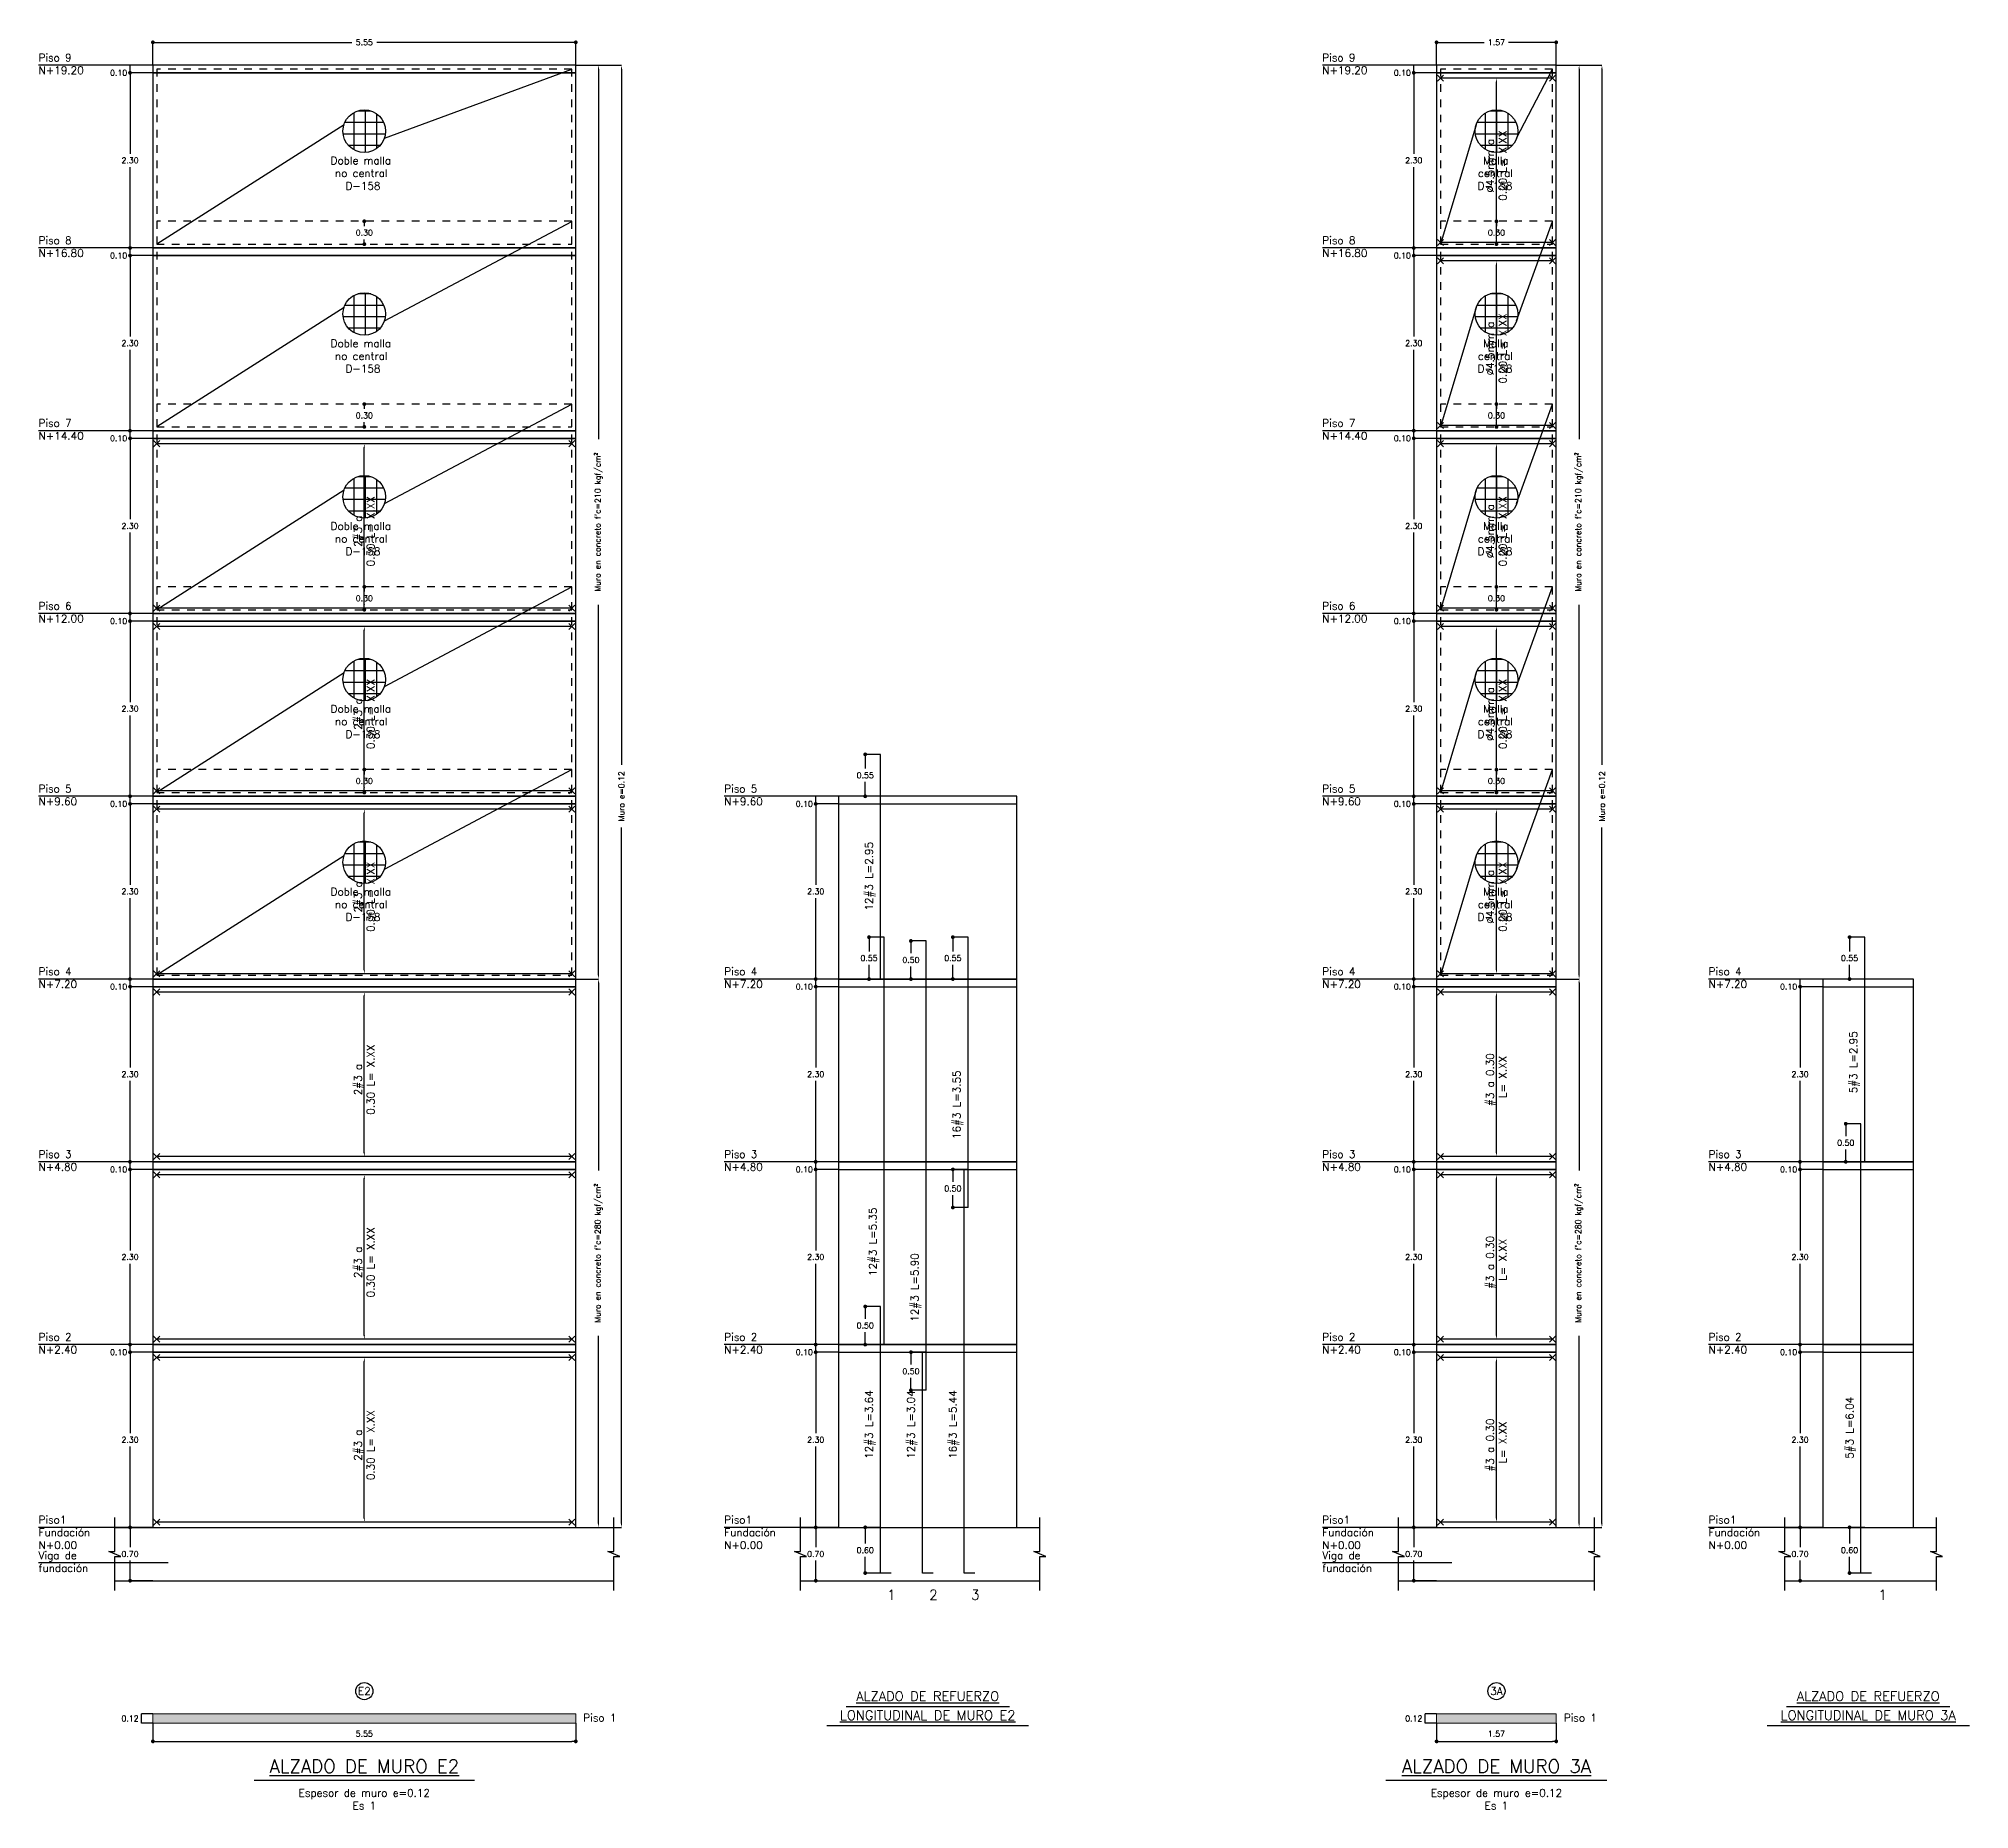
# Model space of a CAD drawing. Header units: millimetres. Extents: x -99999999 to 100000000, y -41 to 20.
# Drawn here: x 77.61 to 102.95, y -3.7 to 19.55 of the extents above; entities that cross this region are included whole.
import ezdxf
from ezdxf.enums import TextEntityAlignment as Align

# ---------------------------------------------------------------- set-up
doc = ezdxf.new("R2010")
doc.units = ezdxf.units.MM
doc.header["$LTSCALE"] = 0.01
doc.header["$PDMODE"] = 3
doc.linetypes.add('DASHED2', pattern=[0.375, 0.25, -0.125])
for name, color, linetype in [('FC_BORDES', 4, 'Continuous'), ('FC_COTAS', 1, 'Continuous'), ('FC_ET_VSMM', 3, 'Continuous'), ('FC_HATCH MUROS', 253, 'Continuous'), ('FC_LINEA CORTE', 1, 'Continuous'), ('FC_MALLA', 3, 'DASHED2'), ('FC_NUMERO', 11, 'Continuous'), ('FC_R-100', 12, 'Continuous'), ('FC_R-140', 2, 'Continuous'), ('FC_R-200', 5, 'Continuous'), ('FC_R-80', 11, 'Continuous'), ('FC_REFUERZO', 5, 'Continuous'), ('FC_REFUERZO 2', 1, 'Continuous')]:
    doc.layers.add(name, color=color, linetype=linetype)
doc.layers.add('FC_MURO CONCRETO', color=7, linetype='Continuous', lineweight=0)
doc.styles.add('FC_TEXT', font='romans.shx', dxfattribs={"height": 0.002})
doc.styles.add('FC_TEXT1', font='romans.shx')
doc.dimstyles.new('FC_COTAS', dxfattribs={"dimtxt": 0.0015, "dimasz": 0.001, "dimexe": 0, "dimexo": 0, "dimgap": 0.001, "dimtad": 1, "dimtih": 1, "dimtoh": 1, "dimzin": 0, "dimdsep": 46, "dimtxsty": 'FC_TEXT1', "dimblk": 'DOT', "dimcen": 0.09, "dimclrd": 256, "dimclre": 256, "dimclrt": 256, "dimadec": 0, "dimazin": 0, "dimtfac": 1, "dimtix": 1, "dimtmove": 2, "dimatfit": 3, "dimfxl": 1.002, "dimtolj": 1, "dimtzin": 0, "dimlwd": -1, "dimarcsym": 0})
pattern_1 = [(0, (0, 0), (0, 0.003), []), (90, (0, 0), (-0.003, 2e-19), [])]

msp = doc.modelspace()

# ---------------------------------------------------------------- texts
at = {"layer": 'FC_R-100', "style": 'FC_TEXT'}
for s, p in [(' 1', (88.66, -0.95)), (' 2', (89.21, -0.95)), (' 3', (89.76, -0.95)), (' 1', (101.67, -0.95))]:
    msp.add_text(s, height=0.13, dxfattribs=at).set_placement(p)
at = {"layer": 'FC_R-80', "ltscale": 0.6, "char_height": 0.1, "style": 'FC_TEXT1'}
for s, insert, width, attachment_point in [('Piso 9^M^JN+19.20', (77.61, 19.35), 0.75, 1), ('Piso 9^M^JN+19.20', (94.46, 19.35), 0.75, 1), ('Piso 8^M^JN+16.80', (77.61, 16.95), 0.75, 1), ('Piso 8^M^JN+16.80', (94.46, 16.95), 0.75, 1), ('Piso 7^M^JN+14.40', (77.61, 14.55), 0.75, 1), ('Piso 7^M^JN+14.40', (94.46, 14.55), 0.75, 1), ('Piso 6^M^JN+12.00', (77.61, 12.15), 0.75, 1), ('Piso 6^M^JN+12.00', (94.46, 12.15), 0.75, 1), ('Piso 5^M^JN+9.60', (77.61, 9.75), 0.75, 1), ('Piso 5^M^JN+9.60', (86.61, 9.75), 0.75, 1), ('Piso 5^M^JN+9.60', (94.46, 9.75), 0.75, 1), ('Piso 4^M^JN+7.20', (77.61, 7.35), 0.75, 1), ('Piso 4^M^JN+7.20', (86.61, 7.35), 0.75, 1), ('Piso 4^M^JN+7.20', (94.46, 7.35), 0.75, 1), ('Piso 4^M^JN+7.20', (99.53, 7.35), 0.75, 1), ('Piso 3^M^JN+4.80', (77.61, 4.95), 0.75, 1), ('Piso 3^M^JN+4.80', (86.61, 4.95), 0.75, 1), ('Piso 3^M^JN+4.80', (94.46, 4.95), 0.75, 1), ('Piso 3^M^JN+4.80', (99.53, 4.95), 0.75, 1), ('Piso 2^M^JN+2.40', (77.61, 2.55), 0.75, 1), ('Piso 2^M^JN+2.40', (86.61, 2.55), 0.75, 1), ('Piso 2^M^JN+2.40', (94.46, 2.55), 0.75, 1), ('Piso 2^M^JN+2.40', (99.53, 2.55), 0.75, 1), ('Piso1^M^JFundación ^M^JN+0.00', (77.61, 0.15), 0.75, 1), ('Piso1^M^JFundación ^M^JN+0.00', (86.61, 0.15), 0.75, 1), ('Piso1^M^JFundación ^M^JN+0.00', (94.46, 0.15), 0.75, 1), ('Piso1^M^JFundación ^M^JN+0.00', (99.53, 0.15), 0.75, 1), ('Viga de ^M^Jfundación', (77.61, -0.317), 0.6, 1), ('Viga de ^M^Jfundación', (94.46, -0.317), 0.6, 1), ('Piso 1', (84.76, -2.45), 2, 1), ('Piso 1', (97.63, -2.45), 2, 1), ('Espesor de muro e=0.12^M^JEs 1', (81.885, -3.57), 2, 5), ('Espesor de muro e=0.12^M^JEs 1', (96.745, -3.57), 2, 5)]:
    msp.add_mtext(s, dxfattribs=dict(at, insert=insert, width=width, attachment_point=attachment_point))
at = {"layer": 'FC_R-80', "ltscale": 0.6, "char_height": 0.1, "rotation": 90, "style": 'FC_TEXT1'}
for s, insert, width, attachment_point in [('%%C4.5mm a^M^J0.20 L= X.XX', (96.745, 17.88), 1.2, 5), ('%%C4.5mm a^M^J0.20 L= X.XX', (96.745, 15.48), 1.2, 5), ('2#3 a^M^J0.30 L= X.XX', (81.885, 13.08), 1.2, 5), ('%%C4.5mm a^M^J0.20 L= X.XX', (96.745, 13.08), 1.2, 5), ('2#3 a^M^J0.30 L= X.XX', (81.885, 10.68), 1.2, 5), ('%%C4.5mm a^M^J0.20 L= X.XX', (96.745, 10.68), 1.2, 5), ('12#3 L=2.95', (88.46, 8.1), 1.3, 1), ('2#3 a^M^J0.30 L= X.XX', (81.885, 8.28), 1.2, 5), ('%%C4.5mm a^M^J0.20 L= X.XX', (96.745, 8.28), 1.2, 5), ('5#3 L=2.95', (101.38, 5.7), 1.3, 1), ('2#3 a^M^J0.30 L= X.XX', (81.885, 5.88), 1.2, 5), ('#3 a 0.30^M^J L= X.XX', (96.745, 5.88), 1.2, 5), ('16#3 L=3.55', (89.61, 5.1), 1.3, 1), ('12#3 L=5.35', (88.51, 3.3), 1.3, 1), ('2#3 a^M^J0.30 L= X.XX', (81.885, 3.48), 1.2, 5), ('#3 a 0.30^M^J L= X.XX', (96.745, 3.48), 1.2, 5), ('12#3 L=5.90', (89.06, 2.7), 1.3, 1), ('12#3 L=3.64', (88.46, 0.9), 1.3, 1), ('12#3 L=3.04', (89.01, 0.9), 1.3, 1), ('16#3 L=5.44', (89.56, 0.9), 1.3, 1), ('2#3 a^M^J0.30 L= X.XX', (81.885, 1.08), 1.2, 5), ('5#3 L=6.04', (101.33, 0.9), 1.3, 1), ('#3 a 0.30^M^J L= X.XX', (96.745, 1.08), 1.2, 5)]:
    msp.add_mtext(s, dxfattribs=dict(at, insert=insert, width=width, attachment_point=attachment_point))

# ---------------------------------------------------------------- blocks, each defined once
blk = doc.blocks.new('_Dot')
at = {"color": 0, "linetype": 'ByBlock', "lineweight": -2}
blk.add_line((-0.5, 0), (-1, 0), dxfattribs=at)
at = {"color": 0, "linetype": 'ByBlock', "const_width": 0.5}
blk.add_lwpolyline([(-0.25, 0, 1), (0.25, 0, 1)], format="xyb", close=True, dxfattribs=at)
blk = doc.blocks.new('*D587')
at = {"layer": 'Defpoints', "color": 0, "ltscale": 0.6, "transparency": 16777216}
for p in [(79.11, 0), (78.81, 0), (79.11, -0.7)]:
    blk.add_point(p, dxfattribs=at)
at = {"layer": 'FC_COTAS', "lineweight": -2, "ltscale": 0.6, "transparency": 16777216}
for p, q in [((79.11, 0), (78.81, 0)), ((79.11, -0.7), (78.81, -0.7))]:
    blk.add_line(p, q, dxfattribs=at)
at = {"layer": 'FC_COTAS', "ltscale": 0.6, "transparency": 16777216}
for p, q in [((78.81, -0.05), (78.81, -0.262)), ((78.81, -0.65), (78.81, -0.437))]:
    blk.add_line(p, q, dxfattribs=at)
at = {"layer": 'FC_COTAS', "ltscale": 0.6, "transparency": 16777216, "xscale": 0.05, "yscale": 0.05, "zscale": 0.05}
for p, rotation in [((78.81, 0), 90), ((78.81, -0.7), 270)]:
    blk.add_blockref('_Dot', p, dxfattribs=dict(at, rotation=rotation))
at = {"layer": 'FC_COTAS', "ltscale": 0.6, "transparency": 16777216, "insert": (78.81, -0.35), "char_height": 0.075, "attachment_point": 5, "style": 'FC_TEXT1'}
blk.add_mtext('\\A1;0.70', dxfattribs=at)
blk = doc.blocks.new('*U311')
at = {"layer": 'FC_LINEA CORTE'}
blk.add_lwpolyline([(0, -0.0096), (0, -0.00067), (0.00157, -0.00067), (-0.00157, 0.00067), (0, 0.00067), (0, 0.0096)], dxfattribs=at)
blk = doc.blocks.new('FC_B_Nomenclatura')
at = {"layer": 'FC_NUMERO', "color": 0}
blk.add_circle((0, 0), 0.00225, dxfattribs=at)
at = {"layer": 'FC_NUMERO', "color": 0, "style": 'FC_TEXT1'}
blk.add_attdef('N-NUM', text='', height=0.002, dxfattribs=at).set_placement((0, 0), align=Align.MIDDLE_CENTER)
blk = doc.blocks.new('*D588')
at = {"layer": 'Defpoints', "color": 0, "ltscale": 0.6, "transparency": 16777216}
for p in [(78.96, -2.45), (79.11, -2.45), (79.11, -2.57)]:
    blk.add_point(p, dxfattribs=at)
at = {"layer": 'FC_COTAS', "lineweight": -2, "ltscale": 0.6, "transparency": 16777216}
for p, q in [((79.11, -2.45), (78.96, -2.45)), ((79.11, -2.57), (78.96, -2.57))]:
    blk.add_line(p, q, dxfattribs=at)
at = {"layer": 'FC_COTAS', "ltscale": 0.6, "transparency": 16777216}
blk.add_line((78.96, -2.57), (78.96, -2.45), dxfattribs=at)
at = {"layer": 'FC_COTAS', "ltscale": 0.6, "transparency": 16777216, "insert": (78.81, -2.51), "char_height": 0.075, "attachment_point": 5, "style": 'FC_TEXT1'}
blk.add_mtext('\\A1;0.12', dxfattribs=at)
blk = doc.blocks.new('*D589')
at = {"layer": 'Defpoints', "color": 0, "ltscale": 0.6, "transparency": 16777216}
for p in [(79.11, -2.57), (84.66, -2.57), (84.66, -2.81)]:
    blk.add_point(p, dxfattribs=at)
at = {"layer": 'FC_COTAS', "lineweight": -2, "ltscale": 0.6, "transparency": 16777216}
for p, q in [((79.11, -2.57), (79.11, -2.81)), ((84.66, -2.57), (84.66, -2.81))]:
    blk.add_line(p, q, dxfattribs=at)
at = {"layer": 'FC_COTAS', "ltscale": 0.6, "transparency": 16777216}
blk.add_line((79.16, -2.81), (84.61, -2.81), dxfattribs=at)
at = {"layer": 'FC_COTAS', "ltscale": 0.6, "transparency": 16777216, "xscale": 0.05, "yscale": 0.05, "zscale": 0.05, "rotation": 180}
blk.add_blockref('_Dot', (79.11, -2.81), dxfattribs=at)
at = {"layer": 'FC_COTAS', "ltscale": 0.6, "transparency": 16777216, "xscale": 0.05, "yscale": 0.05, "zscale": 0.05}
blk.add_blockref('_Dot', (84.66, -2.81), dxfattribs=at)
at = {"layer": 'FC_COTAS', "ltscale": 0.6, "transparency": 16777216, "insert": (81.885, -2.71), "char_height": 0.075, "attachment_point": 5, "style": 'FC_TEXT1'}
blk.add_mtext('\\A1;5.55', dxfattribs=at)
blk = doc.blocks.new('*U590')
at = {"layer": 'FC_R-200', "color": 4, "ltscale": 1.5}
blk.add_lwpolyline([(-0.02893, 0), (0.02893, 0)], dxfattribs=at)
at = {"layer": 'FC_R-200', "ltscale": 1.5, "style": 'FC_TEXT1'}
blk.add_attdef('%%UTÍTULO', text='', height=0.0035, dxfattribs=at).set_placement((0, 0.00366), align=Align.MIDDLE_CENTER)
at = {"layer": 'FC_R-80', "ltscale": 1.5, "style": 'FC_TEXT1'}
blk.add_attdef('ESCALA', text='', height=0.002, dxfattribs=at).set_placement((-0.0284, -0.0017), align=Align.MIDDLE_LEFT)
blk = doc.blocks.new('*D591')
at = {"layer": 'Defpoints', "color": 0, "ltscale": 0.6, "transparency": 16777216}
for p in [(78.81, 2.3), (79.11, 2.3), (79.11, 0)]:
    blk.add_point(p, dxfattribs=at)
at = {"layer": 'FC_COTAS', "lineweight": -2, "ltscale": 0.6, "transparency": 16777216}
for p, q in [((79.11, 2.3), (78.81, 2.3)), ((79.11, 0), (78.81, 0))]:
    blk.add_line(p, q, dxfattribs=at)
at = {"layer": 'FC_COTAS', "ltscale": 0.6, "transparency": 16777216}
for p, q in [((78.81, 2.25), (78.81, 1.237)), ((78.81, 0.05), (78.81, 1.062))]:
    blk.add_line(p, q, dxfattribs=at)
at = {"layer": 'FC_COTAS', "ltscale": 0.6, "transparency": 16777216, "xscale": 0.05, "yscale": 0.05, "zscale": 0.05}
for p, rotation in [((78.81, 2.3), 90), ((78.81, 0), 270)]:
    blk.add_blockref('_Dot', p, dxfattribs=dict(at, rotation=rotation))
at = {"layer": 'FC_COTAS', "ltscale": 0.6, "transparency": 16777216, "insert": (78.81, 1.15), "char_height": 0.075, "attachment_point": 5, "style": 'FC_TEXT1'}
blk.add_mtext('\\A1;2.30', dxfattribs=at)
blk = doc.blocks.new('*D592')
at = {"layer": 'Defpoints', "color": 0, "ltscale": 0.6, "transparency": 16777216}
for p in [(78.81, 2.4), (79.11, 2.4), (79.11, 2.3)]:
    blk.add_point(p, dxfattribs=at)
at = {"layer": 'FC_COTAS', "lineweight": -2, "ltscale": 0.6, "transparency": 16777216}
for p, q in [((79.11, 2.4), (78.81, 2.4)), ((79.11, 2.3), (78.81, 2.3))]:
    blk.add_line(p, q, dxfattribs=at)
at = {"layer": 'FC_COTAS', "ltscale": 0.6, "transparency": 16777216}
blk.add_line((78.81, 2.3), (78.81, 2.4), dxfattribs=at)
at = {"layer": 'FC_COTAS', "ltscale": 0.6, "transparency": 16777216, "insert": (78.66, 2.3), "char_height": 0.075, "attachment_point": 5, "style": 'FC_TEXT1'}
blk.add_mtext('\\A1;0.10', dxfattribs=at)
blk = doc.blocks.new('*U593')
at = {"color": 0}
blk.add_line((7.317, 0), (0.05, 0), dxfattribs=at)
at = {"layer": 'FC_REFUERZO 2', "ltscale": 0.9}
for p, q in [((-0.003, 0.053), (0.103, -0.053)), ((0.103, 0.053), (-0.003, -0.053)), ((7.37, 0.053), (7.263, -0.053)), ((7.263, 0.053), (7.37, -0.053))]:
    blk.add_line(p, q, dxfattribs=at)
blk = doc.blocks.new('*D594')
at = {"layer": 'Defpoints', "color": 0, "ltscale": 0.6, "transparency": 16777216}
for p in [(81.885, 2.23), (81.885, 2.23), (81.885, 0.07)]:
    blk.add_point(p, dxfattribs=at)
at = {"layer": 'FC_COTAS', "ltscale": 0.6, "transparency": 16777216}
blk.add_line((81.885, 0.12), (81.885, 2.18), dxfattribs=at)
for points in [[(81.877, 2.18), (81.893, 2.18), (81.885, 2.23)], [(81.877, 0.12), (81.893, 0.12), (81.885, 0.07)]]:
    blk.add_solid(points, dxfattribs=at)
blk = doc.blocks.new('*D595')
at = {"layer": 'Defpoints', "color": 0, "ltscale": 0.6, "transparency": 16777216}
for p in [(78.81, 4.7), (79.11, 4.7), (79.11, 2.4)]:
    blk.add_point(p, dxfattribs=at)
at = {"layer": 'FC_COTAS', "lineweight": -2, "ltscale": 0.6, "transparency": 16777216}
for p, q in [((79.11, 4.7), (78.81, 4.7)), ((79.11, 2.4), (78.81, 2.4))]:
    blk.add_line(p, q, dxfattribs=at)
at = {"layer": 'FC_COTAS', "ltscale": 0.6, "transparency": 16777216}
for p, q in [((78.81, 4.65), (78.81, 3.637)), ((78.81, 2.45), (78.81, 3.462))]:
    blk.add_line(p, q, dxfattribs=at)
at = {"layer": 'FC_COTAS', "ltscale": 0.6, "transparency": 16777216, "xscale": 0.05, "yscale": 0.05, "zscale": 0.05}
for p, rotation in [((78.81, 4.7), 90), ((78.81, 2.4), 270)]:
    blk.add_blockref('_Dot', p, dxfattribs=dict(at, rotation=rotation))
at = {"layer": 'FC_COTAS', "ltscale": 0.6, "transparency": 16777216, "insert": (78.81, 3.55), "char_height": 0.075, "attachment_point": 5, "style": 'FC_TEXT1'}
blk.add_mtext('\\A1;2.30', dxfattribs=at)
blk = doc.blocks.new('*D596')
at = {"layer": 'Defpoints', "color": 0, "ltscale": 0.6, "transparency": 16777216}
for p in [(78.81, 4.8), (79.11, 4.8), (79.11, 4.7)]:
    blk.add_point(p, dxfattribs=at)
at = {"layer": 'FC_COTAS', "lineweight": -2, "ltscale": 0.6, "transparency": 16777216}
for p, q in [((79.11, 4.8), (78.81, 4.8)), ((79.11, 4.7), (78.81, 4.7))]:
    blk.add_line(p, q, dxfattribs=at)
at = {"layer": 'FC_COTAS', "ltscale": 0.6, "transparency": 16777216}
blk.add_line((78.81, 4.7), (78.81, 4.8), dxfattribs=at)
at = {"layer": 'FC_COTAS', "ltscale": 0.6, "transparency": 16777216, "insert": (78.66, 4.7), "char_height": 0.075, "attachment_point": 5, "style": 'FC_TEXT1'}
blk.add_mtext('\\A1;0.10', dxfattribs=at)
blk = doc.blocks.new('*D597')
at = {"layer": 'Defpoints', "color": 0, "ltscale": 0.6, "transparency": 16777216}
for p in [(81.885, 4.63), (81.885, 4.63), (81.885, 2.47)]:
    blk.add_point(p, dxfattribs=at)
at = {"layer": 'FC_COTAS', "ltscale": 0.6, "transparency": 16777216}
blk.add_line((81.885, 2.52), (81.885, 4.58), dxfattribs=at)
for points in [[(81.877, 4.58), (81.893, 4.58), (81.885, 4.63)], [(81.877, 2.52), (81.893, 2.52), (81.885, 2.47)]]:
    blk.add_solid(points, dxfattribs=at)
blk = doc.blocks.new('*D598')
at = {"layer": 'Defpoints', "color": 0, "ltscale": 0.6, "transparency": 16777216}
for p in [(78.81, 7.1), (79.11, 7.1), (79.11, 4.8)]:
    blk.add_point(p, dxfattribs=at)
at = {"layer": 'FC_COTAS', "lineweight": -2, "ltscale": 0.6, "transparency": 16777216}
for p, q in [((79.11, 7.1), (78.81, 7.1)), ((79.11, 4.8), (78.81, 4.8))]:
    blk.add_line(p, q, dxfattribs=at)
at = {"layer": 'FC_COTAS', "ltscale": 0.6, "transparency": 16777216}
for p, q in [((78.81, 7.05), (78.81, 6.037)), ((78.81, 4.85), (78.81, 5.862))]:
    blk.add_line(p, q, dxfattribs=at)
at = {"layer": 'FC_COTAS', "ltscale": 0.6, "transparency": 16777216, "xscale": 0.05, "yscale": 0.05, "zscale": 0.05}
for p, rotation in [((78.81, 7.1), 90), ((78.81, 4.8), 270)]:
    blk.add_blockref('_Dot', p, dxfattribs=dict(at, rotation=rotation))
at = {"layer": 'FC_COTAS', "ltscale": 0.6, "transparency": 16777216, "insert": (78.81, 5.95), "char_height": 0.075, "attachment_point": 5, "style": 'FC_TEXT1'}
blk.add_mtext('\\A1;2.30', dxfattribs=at)
blk = doc.blocks.new('*D599')
at = {"layer": 'Defpoints', "color": 0, "ltscale": 0.6, "transparency": 16777216}
for p in [(78.81, 7.2), (79.11, 7.2), (79.11, 7.1)]:
    blk.add_point(p, dxfattribs=at)
at = {"layer": 'FC_COTAS', "lineweight": -2, "ltscale": 0.6, "transparency": 16777216}
for p, q in [((79.11, 7.2), (78.81, 7.2)), ((79.11, 7.1), (78.81, 7.1))]:
    blk.add_line(p, q, dxfattribs=at)
at = {"layer": 'FC_COTAS', "ltscale": 0.6, "transparency": 16777216}
blk.add_line((78.81, 7.1), (78.81, 7.2), dxfattribs=at)
at = {"layer": 'FC_COTAS', "ltscale": 0.6, "transparency": 16777216, "insert": (78.66, 7.1), "char_height": 0.075, "attachment_point": 5, "style": 'FC_TEXT1'}
blk.add_mtext('\\A1;0.10', dxfattribs=at)
blk = doc.blocks.new('*D600')
at = {"layer": 'Defpoints', "color": 0, "ltscale": 0.6, "transparency": 16777216}
for p in [(81.885, 7.03), (81.885, 7.03), (81.885, 4.87)]:
    blk.add_point(p, dxfattribs=at)
at = {"layer": 'FC_COTAS', "ltscale": 0.6, "transparency": 16777216}
blk.add_line((81.885, 4.92), (81.885, 6.98), dxfattribs=at)
for points in [[(81.877, 6.98), (81.893, 6.98), (81.885, 7.03)], [(81.877, 4.92), (81.893, 4.92), (81.885, 4.87)]]:
    blk.add_solid(points, dxfattribs=at)
blk = doc.blocks.new('*D601')
at = {"layer": 'Defpoints', "color": 0, "ltscale": 0.6, "transparency": 16777216}
for p in [(78.81, 9.5), (79.11, 9.5), (79.11, 7.2)]:
    blk.add_point(p, dxfattribs=at)
at = {"layer": 'FC_COTAS', "lineweight": -2, "ltscale": 0.6, "transparency": 16777216}
for p, q in [((79.11, 9.5), (78.81, 9.5)), ((79.11, 7.2), (78.81, 7.2))]:
    blk.add_line(p, q, dxfattribs=at)
at = {"layer": 'FC_COTAS', "ltscale": 0.6, "transparency": 16777216}
for p, q in [((78.81, 9.45), (78.81, 8.437)), ((78.81, 7.25), (78.81, 8.262))]:
    blk.add_line(p, q, dxfattribs=at)
at = {"layer": 'FC_COTAS', "ltscale": 0.6, "transparency": 16777216, "xscale": 0.05, "yscale": 0.05, "zscale": 0.05}
for p, rotation in [((78.81, 9.5), 90), ((78.81, 7.2), 270)]:
    blk.add_blockref('_Dot', p, dxfattribs=dict(at, rotation=rotation))
at = {"layer": 'FC_COTAS', "ltscale": 0.6, "transparency": 16777216, "insert": (78.81, 8.35), "char_height": 0.075, "attachment_point": 5, "style": 'FC_TEXT1'}
blk.add_mtext('\\A1;2.30', dxfattribs=at)
blk = doc.blocks.new('*D602')
at = {"layer": 'Defpoints', "color": 0, "ltscale": 0.6, "transparency": 16777216}
for p in [(78.81, 9.6), (79.11, 9.6), (79.11, 9.5)]:
    blk.add_point(p, dxfattribs=at)
at = {"layer": 'FC_COTAS', "lineweight": -2, "ltscale": 0.6, "transparency": 16777216}
for p, q in [((79.11, 9.6), (78.81, 9.6)), ((79.11, 9.5), (78.81, 9.5))]:
    blk.add_line(p, q, dxfattribs=at)
at = {"layer": 'FC_COTAS', "ltscale": 0.6, "transparency": 16777216}
blk.add_line((78.81, 9.5), (78.81, 9.6), dxfattribs=at)
at = {"layer": 'FC_COTAS', "ltscale": 0.6, "transparency": 16777216, "insert": (78.66, 9.5), "char_height": 0.075, "attachment_point": 5, "style": 'FC_TEXT1'}
blk.add_mtext('\\A1;0.10', dxfattribs=at)
blk = doc.blocks.new('*D603')
at = {"layer": 'Defpoints', "color": 0, "ltscale": 0.6, "transparency": 16777216}
for p in [(81.885, 9.95), (81.885, 9.95), (81.885, 9.65)]:
    blk.add_point(p, dxfattribs=at)
at = {"layer": 'FC_COTAS', "ltscale": 0.6, "transparency": 16777216}
for p, q in [((81.885, 9.9), (81.885, 9.8875)), ((81.885, 9.7), (81.885, 9.7125))]:
    blk.add_line(p, q, dxfattribs=at)
at = {"layer": 'FC_COTAS', "ltscale": 0.6, "transparency": 16777216, "xscale": 0.05, "yscale": 0.05, "zscale": 0.05}
for p, rotation in [((81.885, 9.95), 90), ((81.885, 9.65), 270)]:
    blk.add_blockref('_Dot', p, dxfattribs=dict(at, rotation=rotation))
at = {"layer": 'FC_COTAS', "ltscale": 0.6, "transparency": 16777216, "insert": (81.885, 9.8), "char_height": 0.075, "attachment_point": 5, "style": 'FC_TEXT1'}
blk.add_mtext('\\A1;0.30', dxfattribs=at)
blk = doc.blocks.new('*U604')
at = {"layer": 'FC_REFUERZO', "ltscale": 0.9}
h = blk.add_hatch(dxfattribs=at)
h.set_pattern_fill('_USER', color=256, scale=0.003, double=1, pattern_type=0)
h.set_pattern_definition(pattern_1)
edge = h.paths.add_edge_path()
edge.add_arc((0, 0), 0.0056, 0, 360)
at = {"layer": 'FC_BORDES'}
blk.add_circle((0, 0), 0.0056, dxfattribs=at)
at = {"layer": 'FC_LINEA CORTE'}
for points in [[(0.0053, -0.00181), (0.0545, 0.02433)], [(-0.00533, 0.00172), (-0.0545, -0.02967)]]:
    blk.add_lwpolyline(points, dxfattribs=at)
at = {"layer": 'FC_R-80', "ltscale": 0.9, "style": 'FC_TEXT1'}
for tag, p in [('Malla_002', (-0.00494, -0.01203)), ('Malla_001', (-0.00351, -0.0087))]:
    blk.add_attdef(tag, p, '', height=0.002, dxfattribs=at)
blk = doc.blocks.new('*D605')
at = {"layer": 'Defpoints', "color": 0, "ltscale": 0.6, "transparency": 16777216}
for p in [(81.885, 9.43), (81.885, 9.43), (81.885, 7.27)]:
    blk.add_point(p, dxfattribs=at)
at = {"layer": 'FC_COTAS', "ltscale": 0.6, "transparency": 16777216}
blk.add_line((81.885, 7.32), (81.885, 9.38), dxfattribs=at)
for points in [[(81.877, 9.38), (81.893, 9.38), (81.885, 9.43)], [(81.877, 7.32), (81.893, 7.32), (81.885, 7.27)]]:
    blk.add_solid(points, dxfattribs=at)
blk = doc.blocks.new('*D606')
at = {"layer": 'Defpoints', "color": 0, "ltscale": 0.6, "transparency": 16777216}
for p in [(78.81, 11.9), (79.11, 11.9), (79.11, 9.6)]:
    blk.add_point(p, dxfattribs=at)
at = {"layer": 'FC_COTAS', "lineweight": -2, "ltscale": 0.6, "transparency": 16777216}
for p, q in [((79.11, 11.9), (78.81, 11.9)), ((79.11, 9.6), (78.81, 9.6))]:
    blk.add_line(p, q, dxfattribs=at)
at = {"layer": 'FC_COTAS', "ltscale": 0.6, "transparency": 16777216}
for p, q in [((78.81, 11.85), (78.81, 10.837)), ((78.81, 9.65), (78.81, 10.662))]:
    blk.add_line(p, q, dxfattribs=at)
at = {"layer": 'FC_COTAS', "ltscale": 0.6, "transparency": 16777216, "xscale": 0.05, "yscale": 0.05, "zscale": 0.05}
for p, rotation in [((78.81, 11.9), 90), ((78.81, 9.6), 270)]:
    blk.add_blockref('_Dot', p, dxfattribs=dict(at, rotation=rotation))
at = {"layer": 'FC_COTAS', "ltscale": 0.6, "transparency": 16777216, "insert": (78.81, 10.75), "char_height": 0.075, "attachment_point": 5, "style": 'FC_TEXT1'}
blk.add_mtext('\\A1;2.30', dxfattribs=at)
blk = doc.blocks.new('*D607')
at = {"layer": 'Defpoints', "color": 0, "ltscale": 0.6, "transparency": 16777216}
for p in [(78.81, 12), (79.11, 12), (79.11, 11.9)]:
    blk.add_point(p, dxfattribs=at)
at = {"layer": 'FC_COTAS', "lineweight": -2, "ltscale": 0.6, "transparency": 16777216}
for p, q in [((79.11, 12), (78.81, 12)), ((79.11, 11.9), (78.81, 11.9))]:
    blk.add_line(p, q, dxfattribs=at)
at = {"layer": 'FC_COTAS', "ltscale": 0.6, "transparency": 16777216}
blk.add_line((78.81, 11.9), (78.81, 12), dxfattribs=at)
at = {"layer": 'FC_COTAS', "ltscale": 0.6, "transparency": 16777216, "insert": (78.66, 11.9), "char_height": 0.075, "attachment_point": 5, "style": 'FC_TEXT1'}
blk.add_mtext('\\A1;0.10', dxfattribs=at)
blk = doc.blocks.new('*D608')
at = {"layer": 'Defpoints', "color": 0, "ltscale": 0.6, "transparency": 16777216}
for p in [(81.885, 12.35), (81.885, 12.35), (81.885, 12.05)]:
    blk.add_point(p, dxfattribs=at)
at = {"layer": 'FC_COTAS', "ltscale": 0.6, "transparency": 16777216}
for p, q in [((81.885, 12.3), (81.885, 12.2875)), ((81.885, 12.1), (81.885, 12.1125))]:
    blk.add_line(p, q, dxfattribs=at)
at = {"layer": 'FC_COTAS', "ltscale": 0.6, "transparency": 16777216, "xscale": 0.05, "yscale": 0.05, "zscale": 0.05}
for p, rotation in [((81.885, 12.35), 90), ((81.885, 12.05), 270)]:
    blk.add_blockref('_Dot', p, dxfattribs=dict(at, rotation=rotation))
at = {"layer": 'FC_COTAS', "ltscale": 0.6, "transparency": 16777216, "insert": (81.885, 12.2), "char_height": 0.075, "attachment_point": 5, "style": 'FC_TEXT1'}
blk.add_mtext('\\A1;0.30', dxfattribs=at)
blk = doc.blocks.new('*D609')
at = {"layer": 'Defpoints', "color": 0, "ltscale": 0.6, "transparency": 16777216}
for p in [(81.885, 11.83), (81.885, 11.83), (81.885, 9.67)]:
    blk.add_point(p, dxfattribs=at)
at = {"layer": 'FC_COTAS', "ltscale": 0.6, "transparency": 16777216}
blk.add_line((81.885, 9.72), (81.885, 11.78), dxfattribs=at)
for points in [[(81.877, 11.78), (81.893, 11.78), (81.885, 11.83)], [(81.877, 9.72), (81.893, 9.72), (81.885, 9.67)]]:
    blk.add_solid(points, dxfattribs=at)
blk = doc.blocks.new('*D610')
at = {"layer": 'Defpoints', "color": 0, "ltscale": 0.6, "transparency": 16777216}
for p in [(78.81, 14.3), (79.11, 14.3), (79.11, 12)]:
    blk.add_point(p, dxfattribs=at)
at = {"layer": 'FC_COTAS', "lineweight": -2, "ltscale": 0.6, "transparency": 16777216}
for p, q in [((79.11, 14.3), (78.81, 14.3)), ((79.11, 12), (78.81, 12))]:
    blk.add_line(p, q, dxfattribs=at)
at = {"layer": 'FC_COTAS', "ltscale": 0.6, "transparency": 16777216}
for p, q in [((78.81, 14.25), (78.81, 13.237)), ((78.81, 12.05), (78.81, 13.062))]:
    blk.add_line(p, q, dxfattribs=at)
at = {"layer": 'FC_COTAS', "ltscale": 0.6, "transparency": 16777216, "xscale": 0.05, "yscale": 0.05, "zscale": 0.05}
for p, rotation in [((78.81, 14.3), 90), ((78.81, 12), 270)]:
    blk.add_blockref('_Dot', p, dxfattribs=dict(at, rotation=rotation))
at = {"layer": 'FC_COTAS', "ltscale": 0.6, "transparency": 16777216, "insert": (78.81, 13.15), "char_height": 0.075, "attachment_point": 5, "style": 'FC_TEXT1'}
blk.add_mtext('\\A1;2.30', dxfattribs=at)
blk = doc.blocks.new('*D611')
at = {"layer": 'Defpoints', "color": 0, "ltscale": 0.6, "transparency": 16777216}
for p in [(78.81, 14.4), (79.11, 14.4), (79.11, 14.3)]:
    blk.add_point(p, dxfattribs=at)
at = {"layer": 'FC_COTAS', "lineweight": -2, "ltscale": 0.6, "transparency": 16777216}
for p, q in [((79.11, 14.4), (78.81, 14.4)), ((79.11, 14.3), (78.81, 14.3))]:
    blk.add_line(p, q, dxfattribs=at)
at = {"layer": 'FC_COTAS', "ltscale": 0.6, "transparency": 16777216}
blk.add_line((78.81, 14.3), (78.81, 14.4), dxfattribs=at)
at = {"layer": 'FC_COTAS', "ltscale": 0.6, "transparency": 16777216, "insert": (78.66, 14.3), "char_height": 0.075, "attachment_point": 5, "style": 'FC_TEXT1'}
blk.add_mtext('\\A1;0.10', dxfattribs=at)
blk = doc.blocks.new('*D612')
at = {"layer": 'Defpoints', "color": 0, "ltscale": 0.6, "transparency": 16777216}
for p in [(81.885, 14.75), (81.885, 14.75), (81.885, 14.45)]:
    blk.add_point(p, dxfattribs=at)
at = {"layer": 'FC_COTAS', "ltscale": 0.6, "transparency": 16777216}
for p, q in [((81.885, 14.7), (81.885, 14.6875)), ((81.885, 14.5), (81.885, 14.5125))]:
    blk.add_line(p, q, dxfattribs=at)
at = {"layer": 'FC_COTAS', "ltscale": 0.6, "transparency": 16777216, "xscale": 0.05, "yscale": 0.05, "zscale": 0.05}
for p, rotation in [((81.885, 14.75), 90), ((81.885, 14.45), 270)]:
    blk.add_blockref('_Dot', p, dxfattribs=dict(at, rotation=rotation))
at = {"layer": 'FC_COTAS', "ltscale": 0.6, "transparency": 16777216, "insert": (81.885, 14.6), "char_height": 0.075, "attachment_point": 5, "style": 'FC_TEXT1'}
blk.add_mtext('\\A1;0.30', dxfattribs=at)
blk = doc.blocks.new('*D613')
at = {"layer": 'Defpoints', "color": 0, "ltscale": 0.6, "transparency": 16777216}
for p in [(81.885, 14.23), (81.885, 14.23), (81.885, 12.07)]:
    blk.add_point(p, dxfattribs=at)
at = {"layer": 'FC_COTAS', "ltscale": 0.6, "transparency": 16777216}
blk.add_line((81.885, 12.12), (81.885, 14.18), dxfattribs=at)
for points in [[(81.877, 14.18), (81.893, 14.18), (81.885, 14.23)], [(81.877, 12.12), (81.893, 12.12), (81.885, 12.07)]]:
    blk.add_solid(points, dxfattribs=at)
blk = doc.blocks.new('*D614')
at = {"layer": 'Defpoints', "color": 0, "ltscale": 0.6, "transparency": 16777216}
for p in [(78.81, 16.7), (79.11, 16.7), (79.11, 14.4)]:
    blk.add_point(p, dxfattribs=at)
at = {"layer": 'FC_COTAS', "lineweight": -2, "ltscale": 0.6, "transparency": 16777216}
for p, q in [((79.11, 16.7), (78.81, 16.7)), ((79.11, 14.4), (78.81, 14.4))]:
    blk.add_line(p, q, dxfattribs=at)
at = {"layer": 'FC_COTAS', "ltscale": 0.6, "transparency": 16777216}
for p, q in [((78.81, 16.65), (78.81, 15.637)), ((78.81, 14.45), (78.81, 15.462))]:
    blk.add_line(p, q, dxfattribs=at)
at = {"layer": 'FC_COTAS', "ltscale": 0.6, "transparency": 16777216, "xscale": 0.05, "yscale": 0.05, "zscale": 0.05}
for p, rotation in [((78.81, 16.7), 90), ((78.81, 14.4), 270)]:
    blk.add_blockref('_Dot', p, dxfattribs=dict(at, rotation=rotation))
at = {"layer": 'FC_COTAS', "ltscale": 0.6, "transparency": 16777216, "insert": (78.81, 15.55), "char_height": 0.075, "attachment_point": 5, "style": 'FC_TEXT1'}
blk.add_mtext('\\A1;2.30', dxfattribs=at)
blk = doc.blocks.new('*D615')
at = {"layer": 'Defpoints', "color": 0, "ltscale": 0.6, "transparency": 16777216}
for p in [(78.81, 16.8), (79.11, 16.8), (79.11, 16.7)]:
    blk.add_point(p, dxfattribs=at)
at = {"layer": 'FC_COTAS', "lineweight": -2, "ltscale": 0.6, "transparency": 16777216}
for p, q in [((79.11, 16.8), (78.81, 16.8)), ((79.11, 16.7), (78.81, 16.7))]:
    blk.add_line(p, q, dxfattribs=at)
at = {"layer": 'FC_COTAS', "ltscale": 0.6, "transparency": 16777216}
blk.add_line((78.81, 16.7), (78.81, 16.8), dxfattribs=at)
at = {"layer": 'FC_COTAS', "ltscale": 0.6, "transparency": 16777216, "insert": (78.66, 16.7), "char_height": 0.075, "attachment_point": 5, "style": 'FC_TEXT1'}
blk.add_mtext('\\A1;0.10', dxfattribs=at)
blk = doc.blocks.new('*D616')
at = {"layer": 'Defpoints', "color": 0, "ltscale": 0.6, "transparency": 16777216}
for p in [(81.885, 17.15), (81.885, 17.15), (81.885, 16.85)]:
    blk.add_point(p, dxfattribs=at)
at = {"layer": 'FC_COTAS', "ltscale": 0.6, "transparency": 16777216}
for p, q in [((81.885, 17.1), (81.885, 17.0875)), ((81.885, 16.9), (81.885, 16.9125))]:
    blk.add_line(p, q, dxfattribs=at)
at = {"layer": 'FC_COTAS', "ltscale": 0.6, "transparency": 16777216, "xscale": 0.05, "yscale": 0.05, "zscale": 0.05}
for p, rotation in [((81.885, 17.15), 90), ((81.885, 16.85), 270)]:
    blk.add_blockref('_Dot', p, dxfattribs=dict(at, rotation=rotation))
at = {"layer": 'FC_COTAS', "ltscale": 0.6, "transparency": 16777216, "insert": (81.885, 17), "char_height": 0.075, "attachment_point": 5, "style": 'FC_TEXT1'}
blk.add_mtext('\\A1;0.30', dxfattribs=at)
blk = doc.blocks.new('*D617')
at = {"layer": 'Defpoints', "color": 0, "ltscale": 0.6, "transparency": 16777216}
for p in [(84.66, 19.5), (79.11, 19.2), (84.66, 19.2)]:
    blk.add_point(p, dxfattribs=at)
at = {"layer": 'FC_COTAS', "lineweight": -2, "ltscale": 0.6, "transparency": 16777216}
for p, q in [((79.11, 19.2), (79.11, 19.5)), ((84.66, 19.2), (84.66, 19.5))]:
    blk.add_line(p, q, dxfattribs=at)
at = {"layer": 'FC_COTAS', "ltscale": 0.6, "transparency": 16777216}
for p, q in [((79.16, 19.5), (81.721, 19.5)), ((84.61, 19.5), (82.049, 19.5))]:
    blk.add_line(p, q, dxfattribs=at)
at = {"layer": 'FC_COTAS', "ltscale": 0.6, "transparency": 16777216, "xscale": 0.05, "yscale": 0.05, "zscale": 0.05, "rotation": 180}
blk.add_blockref('_Dot', (79.11, 19.5), dxfattribs=at)
at = {"layer": 'FC_COTAS', "ltscale": 0.6, "transparency": 16777216, "xscale": 0.05, "yscale": 0.05, "zscale": 0.05}
blk.add_blockref('_Dot', (84.66, 19.5), dxfattribs=at)
at = {"layer": 'FC_COTAS', "ltscale": 0.6, "transparency": 16777216, "insert": (81.885, 19.5), "char_height": 0.075, "attachment_point": 5, "style": 'FC_TEXT1'}
blk.add_mtext('\\A1;5.55', dxfattribs=at)
blk = doc.blocks.new('*D618')
at = {"layer": 'Defpoints', "color": 0, "ltscale": 0.6, "transparency": 16777216}
for p in [(78.81, 19.1), (79.11, 19.1), (79.11, 16.8)]:
    blk.add_point(p, dxfattribs=at)
at = {"layer": 'FC_COTAS', "lineweight": -2, "ltscale": 0.6, "transparency": 16777216}
for p, q in [((79.11, 19.1), (78.81, 19.1)), ((79.11, 16.8), (78.81, 16.8))]:
    blk.add_line(p, q, dxfattribs=at)
at = {"layer": 'FC_COTAS', "ltscale": 0.6, "transparency": 16777216}
for p, q in [((78.81, 19.05), (78.81, 18.037)), ((78.81, 16.85), (78.81, 17.862))]:
    blk.add_line(p, q, dxfattribs=at)
at = {"layer": 'FC_COTAS', "ltscale": 0.6, "transparency": 16777216, "xscale": 0.05, "yscale": 0.05, "zscale": 0.05}
for p, rotation in [((78.81, 19.1), 90), ((78.81, 16.8), 270)]:
    blk.add_blockref('_Dot', p, dxfattribs=dict(at, rotation=rotation))
at = {"layer": 'FC_COTAS', "ltscale": 0.6, "transparency": 16777216, "insert": (78.81, 17.95), "char_height": 0.075, "attachment_point": 5, "style": 'FC_TEXT1'}
blk.add_mtext('\\A1;2.30', dxfattribs=at)
blk = doc.blocks.new('*D619')
at = {"layer": 'Defpoints', "color": 0, "ltscale": 0.6, "transparency": 16777216}
for p in [(78.81, 19.2), (79.11, 19.2), (79.11, 19.1)]:
    blk.add_point(p, dxfattribs=at)
at = {"layer": 'FC_COTAS', "lineweight": -2, "ltscale": 0.6, "transparency": 16777216}
for p, q in [((79.11, 19.2), (78.81, 19.2)), ((79.11, 19.1), (78.81, 19.1))]:
    blk.add_line(p, q, dxfattribs=at)
at = {"layer": 'FC_COTAS', "ltscale": 0.6, "transparency": 16777216}
blk.add_line((78.81, 19.1), (78.81, 19.2), dxfattribs=at)
at = {"layer": 'FC_COTAS', "ltscale": 0.6, "transparency": 16777216, "insert": (78.66, 19.1), "char_height": 0.075, "attachment_point": 5, "style": 'FC_TEXT1'}
blk.add_mtext('\\A1;0.10', dxfattribs=at)
blk = doc.blocks.new('*U620')
at = {"layer": 'FC_REFUERZO', "ltscale": 0.9}
h = blk.add_hatch(dxfattribs=at)
h.set_pattern_fill('_USER', color=256, scale=0.003, double=1, pattern_type=0)
h.set_pattern_definition(pattern_1)
edge = h.paths.add_edge_path()
edge.add_arc((0, 0), 0.0056, 0, 360)
at = {"layer": 'FC_BORDES'}
blk.add_circle((0, 0), 0.0056, dxfattribs=at)
at = {"layer": 'FC_LINEA CORTE'}
for points in [[(0.0053, -0.00181), (0.0545, 0.01633)], [(-0.00533, 0.00172), (-0.0545, -0.02967)]]:
    blk.add_lwpolyline(points, dxfattribs=at)
at = {"layer": 'FC_R-80', "ltscale": 0.9, "style": 'FC_TEXT1'}
for tag, p in [('Malla_002', (-0.00494, -0.01203)), ('Malla_001', (-0.00351, -0.0087))]:
    blk.add_attdef(tag, p, '', height=0.002, dxfattribs=at)
blk = doc.blocks.new('*D621')
at = {"layer": 'Defpoints', "color": 0, "ltscale": 0.6, "transparency": 16777216}
for p in [(84.66, 7.2), (84.96, 7.2), (84.66, 0)]:
    blk.add_point(p, dxfattribs=at)
at = {"layer": 'FC_COTAS', "lineweight": -2, "ltscale": 0.6, "transparency": 16777216}
for p, q in [((84.66, 7.2), (84.96, 7.2)), ((84.66, 0), (84.96, 0))]:
    blk.add_line(p, q, dxfattribs=at)
at = {"layer": 'FC_COTAS', "ltscale": 0.6, "transparency": 16777216}
for p, q in [((84.96, 7.15), (84.96, 4.688)), ((84.96, 0.05), (84.96, 2.513))]:
    blk.add_line(p, q, dxfattribs=at)
for points in [[(84.952, 7.15), (84.968, 7.15), (84.96, 7.2)], [(84.952, 0.05), (84.968, 0.05), (84.96, 0)]]:
    blk.add_solid(points, dxfattribs=at)
at = {"layer": 'FC_COTAS', "color": 11, "ltscale": 0.6, "transparency": 16777216, "insert": (84.96, 3.6), "char_height": 0.075, "attachment_point": 5, "rotation": 90, "style": 'FC_TEXT1'}
blk.add_mtext("\\A1;Muro en concreto f'c=280 kgf/cm²", dxfattribs=at)
blk = doc.blocks.new('*D622')
at = {"layer": 'Defpoints', "color": 0, "ltscale": 0.6, "transparency": 16777216}
for p in [(84.66, 19.2), (84.96, 19.2), (84.66, 7.2)]:
    blk.add_point(p, dxfattribs=at)
at = {"layer": 'FC_COTAS', "lineweight": -2, "ltscale": 0.6, "transparency": 16777216}
for p, q in [((84.66, 19.2), (84.96, 19.2)), ((84.66, 7.2), (84.96, 7.2))]:
    blk.add_line(p, q, dxfattribs=at)
at = {"layer": 'FC_COTAS', "ltscale": 0.6, "transparency": 16777216}
for p, q in [((84.96, 19.15), (84.96, 14.288)), ((84.96, 7.25), (84.96, 12.113))]:
    blk.add_line(p, q, dxfattribs=at)
for points in [[(84.952, 19.15), (84.968, 19.15), (84.96, 19.2)], [(84.952, 7.25), (84.968, 7.25), (84.96, 7.2)]]:
    blk.add_solid(points, dxfattribs=at)
at = {"layer": 'FC_COTAS', "color": 11, "ltscale": 0.6, "transparency": 16777216, "insert": (84.96, 13.2), "char_height": 0.075, "attachment_point": 5, "rotation": 90, "style": 'FC_TEXT1'}
blk.add_mtext("\\A1;Muro en concreto f'c=210 kgf/cm²", dxfattribs=at)
blk = doc.blocks.new('*D623')
at = {"layer": 'Defpoints', "color": 0, "ltscale": 0.6, "transparency": 16777216}
for p in [(84.66, 19.2), (85.26, 19.2), (84.66, 0)]:
    blk.add_point(p, dxfattribs=at)
at = {"layer": 'FC_COTAS', "lineweight": -2, "ltscale": 0.6, "transparency": 16777216}
for p, q in [((84.66, 19.2), (85.26, 19.2)), ((84.66, 0), (85.26, 0))]:
    blk.add_line(p, q, dxfattribs=at)
at = {"layer": 'FC_COTAS', "ltscale": 0.6, "transparency": 16777216}
for p, q in [((85.26, 19.15), (85.26, 10.013)), ((85.26, 0.05), (85.26, 9.188))]:
    blk.add_line(p, q, dxfattribs=at)
for points in [[(85.252, 19.15), (85.268, 19.15), (85.26, 19.2)], [(85.252, 0.05), (85.268, 0.05), (85.26, 0)]]:
    blk.add_solid(points, dxfattribs=at)
at = {"layer": 'FC_COTAS', "color": 11, "ltscale": 0.6, "transparency": 16777216, "insert": (85.26, 9.6), "char_height": 0.075, "attachment_point": 5, "rotation": 90, "style": 'FC_TEXT1'}
blk.add_mtext('\\A1;Muro e=0.12', dxfattribs=at)
blk = doc.blocks.new('*D624')
at = {"layer": 'Defpoints', "color": 0, "ltscale": 0.6, "transparency": 16777216}
for p in [(87.81, 0), (87.81, -0.7), (87.81, -0.7)]:
    blk.add_point(p, dxfattribs=at)
at = {"layer": 'FC_COTAS', "ltscale": 0.6, "transparency": 16777216}
for p, q in [((87.81, -0.05), (87.81, -0.262)), ((87.81, -0.65), (87.81, -0.437))]:
    blk.add_line(p, q, dxfattribs=at)
at = {"layer": 'FC_COTAS', "ltscale": 0.6, "transparency": 16777216, "xscale": 0.05, "yscale": 0.05, "zscale": 0.05}
for p, rotation in [((87.81, 0), 90), ((87.81, -0.7), 270)]:
    blk.add_blockref('_Dot', p, dxfattribs=dict(at, rotation=rotation))
at = {"layer": 'FC_COTAS', "ltscale": 0.6, "transparency": 16777216, "insert": (87.81, -0.35), "char_height": 0.075, "attachment_point": 5, "style": 'FC_TEXT1'}
blk.add_mtext('\\A1;0.70', dxfattribs=at)
blk = doc.blocks.new('*U299')
at = {"layer": 'FC_R-140', "color": 4, "ltscale": 1.5}
blk.add_lwpolyline([(-0.02144, 0), (0.02144, 0)], dxfattribs=at)
at = {"layer": 'FC_R-140', "ltscale": 1.5, "style": 'FC_TEXT1'}
blk.add_attdef('%%UTÍTULO', text='', height=0.0025, dxfattribs=at).set_placement((0, 0.00266), align=Align.MIDDLE_CENTER)
at = {"layer": 'FC_R-80', "ltscale": 1.5, "style": 'FC_TEXT1'}
blk.add_attdef('ESCALA', text='', height=0.002, dxfattribs=at).set_placement((-0.02144, -0.0017), align=Align.MIDDLE_LEFT)
blk = doc.blocks.new('*U625')
at = {"layer": 'FC_R-140', "color": 4, "ltscale": 1.5}
blk.add_lwpolyline([(-0.0265, 0), (0.0265, 0)], dxfattribs=at)
at = {"layer": 'FC_R-140', "ltscale": 1.5, "style": 'FC_TEXT1'}
blk.add_attdef('%%UTÍTULO', text='', height=0.0025, dxfattribs=at).set_placement((0, 0.00266), align=Align.MIDDLE_CENTER)
at = {"layer": 'FC_R-80', "ltscale": 1.5, "style": 'FC_TEXT1'}
blk.add_attdef('ESCALA', text='', height=0.002, dxfattribs=at).set_placement((-0.0265, -0.0017), align=Align.MIDDLE_LEFT)
blk = doc.blocks.new('*D626')
at = {"layer": 'Defpoints', "color": 0, "ltscale": 0.6, "transparency": 16777216}
for p in [(87.81, 2.3), (88.11, 2.3), (88.11, 0)]:
    blk.add_point(p, dxfattribs=at)
at = {"layer": 'FC_COTAS', "lineweight": -2, "ltscale": 0.6, "transparency": 16777216}
for p, q in [((88.11, 2.3), (87.81, 2.3)), ((88.11, 0), (87.81, 0))]:
    blk.add_line(p, q, dxfattribs=at)
at = {"layer": 'FC_COTAS', "ltscale": 0.6, "transparency": 16777216}
for p, q in [((87.81, 2.25), (87.81, 1.237)), ((87.81, 0.05), (87.81, 1.062))]:
    blk.add_line(p, q, dxfattribs=at)
at = {"layer": 'FC_COTAS', "ltscale": 0.6, "transparency": 16777216, "xscale": 0.05, "yscale": 0.05, "zscale": 0.05}
for p, rotation in [((87.81, 2.3), 90), ((87.81, 0), 270)]:
    blk.add_blockref('_Dot', p, dxfattribs=dict(at, rotation=rotation))
at = {"layer": 'FC_COTAS', "ltscale": 0.6, "transparency": 16777216, "insert": (87.81, 1.15), "char_height": 0.075, "attachment_point": 5, "style": 'FC_TEXT1'}
blk.add_mtext('\\A1;2.30', dxfattribs=at)
blk = doc.blocks.new('*D627')
at = {"layer": 'Defpoints', "color": 0, "ltscale": 0.6, "transparency": 16777216}
for p in [(87.81, 2.4), (88.11, 2.4), (88.11, 2.3)]:
    blk.add_point(p, dxfattribs=at)
at = {"layer": 'FC_COTAS', "lineweight": -2, "ltscale": 0.6, "transparency": 16777216}
for p, q in [((88.11, 2.4), (87.81, 2.4)), ((88.11, 2.3), (87.81, 2.3))]:
    blk.add_line(p, q, dxfattribs=at)
at = {"layer": 'FC_COTAS', "ltscale": 0.6, "transparency": 16777216}
blk.add_line((87.81, 2.3), (87.81, 2.4), dxfattribs=at)
at = {"layer": 'FC_COTAS', "ltscale": 0.6, "transparency": 16777216, "insert": (87.66, 2.3), "char_height": 0.075, "attachment_point": 5, "style": 'FC_TEXT1'}
blk.add_mtext('\\A1;0.10', dxfattribs=at)
blk = doc.blocks.new('*D628')
at = {"layer": 'Defpoints', "color": 0, "ltscale": 0.6, "transparency": 16777216}
for p in [(87.81, 4.7), (88.11, 4.7), (88.11, 2.4)]:
    blk.add_point(p, dxfattribs=at)
at = {"layer": 'FC_COTAS', "lineweight": -2, "ltscale": 0.6, "transparency": 16777216}
for p, q in [((88.11, 4.7), (87.81, 4.7)), ((88.11, 2.4), (87.81, 2.4))]:
    blk.add_line(p, q, dxfattribs=at)
at = {"layer": 'FC_COTAS', "ltscale": 0.6, "transparency": 16777216}
for p, q in [((87.81, 4.65), (87.81, 3.637)), ((87.81, 2.45), (87.81, 3.462))]:
    blk.add_line(p, q, dxfattribs=at)
at = {"layer": 'FC_COTAS', "ltscale": 0.6, "transparency": 16777216, "xscale": 0.05, "yscale": 0.05, "zscale": 0.05}
for p, rotation in [((87.81, 4.7), 90), ((87.81, 2.4), 270)]:
    blk.add_blockref('_Dot', p, dxfattribs=dict(at, rotation=rotation))
at = {"layer": 'FC_COTAS', "ltscale": 0.6, "transparency": 16777216, "insert": (87.81, 3.55), "char_height": 0.075, "attachment_point": 5, "style": 'FC_TEXT1'}
blk.add_mtext('\\A1;2.30', dxfattribs=at)
blk = doc.blocks.new('*D629')
at = {"layer": 'Defpoints', "color": 0, "ltscale": 0.6, "transparency": 16777216}
for p in [(87.81, 4.8), (88.11, 4.8), (88.11, 4.7)]:
    blk.add_point(p, dxfattribs=at)
at = {"layer": 'FC_COTAS', "lineweight": -2, "ltscale": 0.6, "transparency": 16777216}
for p, q in [((88.11, 4.8), (87.81, 4.8)), ((88.11, 4.7), (87.81, 4.7))]:
    blk.add_line(p, q, dxfattribs=at)
at = {"layer": 'FC_COTAS', "ltscale": 0.6, "transparency": 16777216}
blk.add_line((87.81, 4.7), (87.81, 4.8), dxfattribs=at)
at = {"layer": 'FC_COTAS', "ltscale": 0.6, "transparency": 16777216, "insert": (87.66, 4.7), "char_height": 0.075, "attachment_point": 5, "style": 'FC_TEXT1'}
blk.add_mtext('\\A1;0.10', dxfattribs=at)
blk = doc.blocks.new('*D630')
at = {"layer": 'Defpoints', "color": 0, "ltscale": 0.6, "transparency": 16777216}
for p in [(87.81, 7.1), (88.11, 7.1), (88.11, 4.8)]:
    blk.add_point(p, dxfattribs=at)
at = {"layer": 'FC_COTAS', "lineweight": -2, "ltscale": 0.6, "transparency": 16777216}
for p, q in [((88.11, 7.1), (87.81, 7.1)), ((88.11, 4.8), (87.81, 4.8))]:
    blk.add_line(p, q, dxfattribs=at)
at = {"layer": 'FC_COTAS', "ltscale": 0.6, "transparency": 16777216}
for p, q in [((87.81, 7.05), (87.81, 6.037)), ((87.81, 4.85), (87.81, 5.862))]:
    blk.add_line(p, q, dxfattribs=at)
at = {"layer": 'FC_COTAS', "ltscale": 0.6, "transparency": 16777216, "xscale": 0.05, "yscale": 0.05, "zscale": 0.05}
for p, rotation in [((87.81, 7.1), 90), ((87.81, 4.8), 270)]:
    blk.add_blockref('_Dot', p, dxfattribs=dict(at, rotation=rotation))
at = {"layer": 'FC_COTAS', "ltscale": 0.6, "transparency": 16777216, "insert": (87.81, 5.95), "char_height": 0.075, "attachment_point": 5, "style": 'FC_TEXT1'}
blk.add_mtext('\\A1;2.30', dxfattribs=at)
blk = doc.blocks.new('*D631')
at = {"layer": 'Defpoints', "color": 0, "ltscale": 0.6, "transparency": 16777216}
for p in [(87.81, 7.2), (88.11, 7.2), (88.11, 7.1)]:
    blk.add_point(p, dxfattribs=at)
at = {"layer": 'FC_COTAS', "lineweight": -2, "ltscale": 0.6, "transparency": 16777216}
for p, q in [((88.11, 7.2), (87.81, 7.2)), ((88.11, 7.1), (87.81, 7.1))]:
    blk.add_line(p, q, dxfattribs=at)
at = {"layer": 'FC_COTAS', "ltscale": 0.6, "transparency": 16777216}
blk.add_line((87.81, 7.1), (87.81, 7.2), dxfattribs=at)
at = {"layer": 'FC_COTAS', "ltscale": 0.6, "transparency": 16777216, "insert": (87.66, 7.1), "char_height": 0.075, "attachment_point": 5, "style": 'FC_TEXT1'}
blk.add_mtext('\\A1;0.10', dxfattribs=at)
blk = doc.blocks.new('*D632')
at = {"layer": 'Defpoints', "color": 0, "ltscale": 0.6, "transparency": 16777216}
for p in [(87.81, 9.5), (88.11, 9.5), (88.11, 7.2)]:
    blk.add_point(p, dxfattribs=at)
at = {"layer": 'FC_COTAS', "lineweight": -2, "ltscale": 0.6, "transparency": 16777216}
for p, q in [((88.11, 9.5), (87.81, 9.5)), ((88.11, 7.2), (87.81, 7.2))]:
    blk.add_line(p, q, dxfattribs=at)
at = {"layer": 'FC_COTAS', "ltscale": 0.6, "transparency": 16777216}
for p, q in [((87.81, 9.45), (87.81, 8.437)), ((87.81, 7.25), (87.81, 8.262))]:
    blk.add_line(p, q, dxfattribs=at)
at = {"layer": 'FC_COTAS', "ltscale": 0.6, "transparency": 16777216, "xscale": 0.05, "yscale": 0.05, "zscale": 0.05}
for p, rotation in [((87.81, 9.5), 90), ((87.81, 7.2), 270)]:
    blk.add_blockref('_Dot', p, dxfattribs=dict(at, rotation=rotation))
at = {"layer": 'FC_COTAS', "ltscale": 0.6, "transparency": 16777216, "insert": (87.81, 8.35), "char_height": 0.075, "attachment_point": 5, "style": 'FC_TEXT1'}
blk.add_mtext('\\A1;2.30', dxfattribs=at)
blk = doc.blocks.new('*D633')
at = {"layer": 'Defpoints', "color": 0, "ltscale": 0.6, "transparency": 16777216}
for p in [(87.81, 9.6), (88.11, 9.6), (88.11, 9.5)]:
    blk.add_point(p, dxfattribs=at)
at = {"layer": 'FC_COTAS', "lineweight": -2, "ltscale": 0.6, "transparency": 16777216}
for p, q in [((88.11, 9.6), (87.81, 9.6)), ((88.11, 9.5), (87.81, 9.5))]:
    blk.add_line(p, q, dxfattribs=at)
at = {"layer": 'FC_COTAS', "ltscale": 0.6, "transparency": 16777216}
blk.add_line((87.81, 9.5), (87.81, 9.6), dxfattribs=at)
at = {"layer": 'FC_COTAS', "ltscale": 0.6, "transparency": 16777216, "insert": (87.66, 9.5), "char_height": 0.075, "attachment_point": 5, "style": 'FC_TEXT1'}
blk.add_mtext('\\A1;0.10', dxfattribs=at)
blk = doc.blocks.new('*D634')
at = {"layer": 'Defpoints', "color": 0, "ltscale": 0.6, "transparency": 16777216}
for p in [(88.66, 0), (88.46, 0), (88.66, -0.6)]:
    blk.add_point(p, dxfattribs=at)
at = {"layer": 'FC_COTAS', "lineweight": -2, "ltscale": 0.6, "transparency": 16777216}
for p, q in [((88.66, 0), (88.46, 0)), ((88.66, -0.6), (88.46, -0.6))]:
    blk.add_line(p, q, dxfattribs=at)
at = {"layer": 'FC_COTAS', "ltscale": 0.6, "transparency": 16777216}
for p, q in [((88.46, -0.05), (88.46, -0.213)), ((88.46, -0.55), (88.46, -0.388))]:
    blk.add_line(p, q, dxfattribs=at)
at = {"layer": 'FC_COTAS', "ltscale": 0.6, "transparency": 16777216, "xscale": 0.05, "yscale": 0.05, "zscale": 0.05}
for p, rotation in [((88.46, 0), 90), ((88.46, -0.6), 270)]:
    blk.add_blockref('_Dot', p, dxfattribs=dict(at, rotation=rotation))
at = {"layer": 'FC_COTAS', "ltscale": 0.6, "transparency": 16777216, "insert": (88.46, -0.3), "char_height": 0.075, "attachment_point": 5, "style": 'FC_TEXT1'}
blk.add_mtext('\\A1;0.60', dxfattribs=at)
blk = doc.blocks.new('*D635')
at = {"layer": 'Defpoints', "color": 0, "ltscale": 0.6, "transparency": 16777216}
for p in [(88.46, 2.9), (88.66, 2.9), (88.66, 2.4)]:
    blk.add_point(p, dxfattribs=at)
at = {"layer": 'FC_COTAS', "lineweight": -2, "ltscale": 0.6, "transparency": 16777216}
for p, q in [((88.66, 2.9), (88.46, 2.9)), ((88.66, 2.4), (88.46, 2.4))]:
    blk.add_line(p, q, dxfattribs=at)
at = {"layer": 'FC_COTAS', "ltscale": 0.6, "transparency": 16777216}
for p, q in [((88.46, 2.85), (88.46, 2.738)), ((88.46, 2.45), (88.46, 2.563))]:
    blk.add_line(p, q, dxfattribs=at)
at = {"layer": 'FC_COTAS', "ltscale": 0.6, "transparency": 16777216, "xscale": 0.05, "yscale": 0.05, "zscale": 0.05}
for p, rotation in [((88.46, 2.9), 90), ((88.46, 2.4), 270)]:
    blk.add_blockref('_Dot', p, dxfattribs=dict(at, rotation=rotation))
at = {"layer": 'FC_COTAS', "ltscale": 0.6, "transparency": 16777216, "insert": (88.46, 2.65), "char_height": 0.075, "attachment_point": 5, "style": 'FC_TEXT1'}
blk.add_mtext('\\A1;0.50', dxfattribs=at)
blk = doc.blocks.new('*D636')
at = {"layer": 'Defpoints', "color": 0, "ltscale": 0.6, "transparency": 16777216}
for p in [(88.51, 7.75), (88.71, 7.75), (88.71, 7.2)]:
    blk.add_point(p, dxfattribs=at)
at = {"layer": 'FC_COTAS', "lineweight": -2, "ltscale": 0.6, "transparency": 16777216}
for p, q in [((88.71, 7.75), (88.51, 7.75)), ((88.71, 7.2), (88.51, 7.2))]:
    blk.add_line(p, q, dxfattribs=at)
at = {"layer": 'FC_COTAS', "ltscale": 0.6, "transparency": 16777216}
for p, q in [((88.51, 7.7), (88.51, 7.563)), ((88.51, 7.25), (88.51, 7.388))]:
    blk.add_line(p, q, dxfattribs=at)
at = {"layer": 'FC_COTAS', "ltscale": 0.6, "transparency": 16777216, "xscale": 0.05, "yscale": 0.05, "zscale": 0.05}
for p, rotation in [((88.51, 7.75), 90), ((88.51, 7.2), 270)]:
    blk.add_blockref('_Dot', p, dxfattribs=dict(at, rotation=rotation))
at = {"layer": 'FC_COTAS', "ltscale": 0.6, "transparency": 16777216, "insert": (88.51, 7.475), "char_height": 0.075, "attachment_point": 5, "style": 'FC_TEXT1'}
blk.add_mtext('\\A1;0.55', dxfattribs=at)
blk = doc.blocks.new('*D637')
at = {"layer": 'Defpoints', "color": 0, "ltscale": 0.6, "transparency": 16777216}
for p in [(88.46, 10.15), (88.66, 10.15), (88.66, 9.6)]:
    blk.add_point(p, dxfattribs=at)
at = {"layer": 'FC_COTAS', "lineweight": -2, "ltscale": 0.6, "transparency": 16777216}
for p, q in [((88.66, 10.15), (88.46, 10.15)), ((88.66, 9.6), (88.46, 9.6))]:
    blk.add_line(p, q, dxfattribs=at)
at = {"layer": 'FC_COTAS', "ltscale": 0.6, "transparency": 16777216}
for p, q in [((88.46, 10.1), (88.46, 9.963)), ((88.46, 9.65), (88.46, 9.788))]:
    blk.add_line(p, q, dxfattribs=at)
at = {"layer": 'FC_COTAS', "ltscale": 0.6, "transparency": 16777216, "xscale": 0.05, "yscale": 0.05, "zscale": 0.05}
for p, rotation in [((88.46, 10.15), 90), ((88.46, 9.6), 270)]:
    blk.add_blockref('_Dot', p, dxfattribs=dict(at, rotation=rotation))
at = {"layer": 'FC_COTAS', "ltscale": 0.6, "transparency": 16777216, "insert": (88.46, 9.875), "char_height": 0.075, "attachment_point": 5, "style": 'FC_TEXT1'}
blk.add_mtext('\\A1;0.55', dxfattribs=at)
blk = doc.blocks.new('*D638')
at = {"layer": 'Defpoints', "color": 0, "ltscale": 0.6, "transparency": 16777216}
for p in [(89.06, 2.3), (89.26, 2.3), (89.26, 1.8)]:
    blk.add_point(p, dxfattribs=at)
at = {"layer": 'FC_COTAS', "lineweight": -2, "ltscale": 0.6, "transparency": 16777216}
for p, q in [((89.26, 2.3), (89.06, 2.3)), ((89.26, 1.8), (89.06, 1.8))]:
    blk.add_line(p, q, dxfattribs=at)
at = {"layer": 'FC_COTAS', "ltscale": 0.6, "transparency": 16777216}
for p, q in [((89.06, 2.25), (89.06, 2.138)), ((89.06, 1.85), (89.06, 1.963))]:
    blk.add_line(p, q, dxfattribs=at)
at = {"layer": 'FC_COTAS', "ltscale": 0.6, "transparency": 16777216, "xscale": 0.05, "yscale": 0.05, "zscale": 0.05}
for p, rotation in [((89.06, 2.3), 90), ((89.06, 1.8), 270)]:
    blk.add_blockref('_Dot', p, dxfattribs=dict(at, rotation=rotation))
at = {"layer": 'FC_COTAS', "ltscale": 0.6, "transparency": 16777216, "insert": (89.06, 2.05), "char_height": 0.075, "attachment_point": 5, "style": 'FC_TEXT1'}
blk.add_mtext('\\A1;0.50', dxfattribs=at)
blk = doc.blocks.new('*D639')
at = {"layer": 'Defpoints', "color": 0, "ltscale": 0.6, "transparency": 16777216}
for p in [(89.06, 7.7), (89.26, 7.7), (89.26, 7.2)]:
    blk.add_point(p, dxfattribs=at)
at = {"layer": 'FC_COTAS', "lineweight": -2, "ltscale": 0.6, "transparency": 16777216}
for p, q in [((89.26, 7.7), (89.06, 7.7)), ((89.26, 7.2), (89.06, 7.2))]:
    blk.add_line(p, q, dxfattribs=at)
at = {"layer": 'FC_COTAS', "ltscale": 0.6, "transparency": 16777216}
for p, q in [((89.06, 7.65), (89.06, 7.538)), ((89.06, 7.25), (89.06, 7.363))]:
    blk.add_line(p, q, dxfattribs=at)
at = {"layer": 'FC_COTAS', "ltscale": 0.6, "transparency": 16777216, "xscale": 0.05, "yscale": 0.05, "zscale": 0.05}
for p, rotation in [((89.06, 7.7), 90), ((89.06, 7.2), 270)]:
    blk.add_blockref('_Dot', p, dxfattribs=dict(at, rotation=rotation))
at = {"layer": 'FC_COTAS', "ltscale": 0.6, "transparency": 16777216, "insert": (89.06, 7.45), "char_height": 0.075, "attachment_point": 5, "style": 'FC_TEXT1'}
blk.add_mtext('\\A1;0.50', dxfattribs=at)
blk = doc.blocks.new('*D640')
at = {"layer": 'Defpoints', "color": 0, "ltscale": 0.6, "transparency": 16777216}
for p in [(89.61, 4.7), (89.81, 4.7), (89.81, 4.2)]:
    blk.add_point(p, dxfattribs=at)
at = {"layer": 'FC_COTAS', "lineweight": -2, "ltscale": 0.6, "transparency": 16777216}
for p, q in [((89.81, 4.7), (89.61, 4.7)), ((89.81, 4.2), (89.61, 4.2))]:
    blk.add_line(p, q, dxfattribs=at)
at = {"layer": 'FC_COTAS', "ltscale": 0.6, "transparency": 16777216}
for p, q in [((89.61, 4.65), (89.61, 4.537)), ((89.61, 4.25), (89.61, 4.362))]:
    blk.add_line(p, q, dxfattribs=at)
at = {"layer": 'FC_COTAS', "ltscale": 0.6, "transparency": 16777216, "xscale": 0.05, "yscale": 0.05, "zscale": 0.05}
for p, rotation in [((89.61, 4.7), 90), ((89.61, 4.2), 270)]:
    blk.add_blockref('_Dot', p, dxfattribs=dict(at, rotation=rotation))
at = {"layer": 'FC_COTAS', "ltscale": 0.6, "transparency": 16777216, "insert": (89.61, 4.45), "char_height": 0.075, "attachment_point": 5, "style": 'FC_TEXT1'}
blk.add_mtext('\\A1;0.50', dxfattribs=at)
blk = doc.blocks.new('*D641')
at = {"layer": 'Defpoints', "color": 0, "ltscale": 0.6, "transparency": 16777216}
for p in [(89.61, 7.75), (89.81, 7.75), (89.81, 7.2)]:
    blk.add_point(p, dxfattribs=at)
at = {"layer": 'FC_COTAS', "lineweight": -2, "ltscale": 0.6, "transparency": 16777216}
for p, q in [((89.81, 7.75), (89.61, 7.75)), ((89.81, 7.2), (89.61, 7.2))]:
    blk.add_line(p, q, dxfattribs=at)
at = {"layer": 'FC_COTAS', "ltscale": 0.6, "transparency": 16777216}
for p, q in [((89.61, 7.7), (89.61, 7.562)), ((89.61, 7.25), (89.61, 7.387))]:
    blk.add_line(p, q, dxfattribs=at)
at = {"layer": 'FC_COTAS', "ltscale": 0.6, "transparency": 16777216, "xscale": 0.05, "yscale": 0.05, "zscale": 0.05}
for p, rotation in [((89.61, 7.75), 90), ((89.61, 7.2), 270)]:
    blk.add_blockref('_Dot', p, dxfattribs=dict(at, rotation=rotation))
at = {"layer": 'FC_COTAS', "ltscale": 0.6, "transparency": 16777216, "insert": (89.61, 7.475), "char_height": 0.075, "attachment_point": 5, "style": 'FC_TEXT1'}
blk.add_mtext('\\A1;0.55', dxfattribs=at)
blk = doc.blocks.new('*D642')
at = {"layer": 'Defpoints', "color": 0, "ltscale": 0.6, "transparency": 16777216}
for p in [(95.96, 0), (95.66, 0), (95.96, -0.7)]:
    blk.add_point(p, dxfattribs=at)
at = {"layer": 'FC_COTAS', "lineweight": -2, "ltscale": 0.6, "transparency": 16777216}
for p, q in [((95.96, 0), (95.66, 0)), ((95.96, -0.7), (95.66, -0.7))]:
    blk.add_line(p, q, dxfattribs=at)
at = {"layer": 'FC_COTAS', "ltscale": 0.6, "transparency": 16777216}
for p, q in [((95.66, -0.05), (95.66, -0.262)), ((95.66, -0.65), (95.66, -0.437))]:
    blk.add_line(p, q, dxfattribs=at)
at = {"layer": 'FC_COTAS', "ltscale": 0.6, "transparency": 16777216, "xscale": 0.05, "yscale": 0.05, "zscale": 0.05}
for p, rotation in [((95.66, 0), 90), ((95.66, -0.7), 270)]:
    blk.add_blockref('_Dot', p, dxfattribs=dict(at, rotation=rotation))
at = {"layer": 'FC_COTAS', "ltscale": 0.6, "transparency": 16777216, "insert": (95.66, -0.35), "char_height": 0.075, "attachment_point": 5, "style": 'FC_TEXT1'}
blk.add_mtext('\\A1;0.70', dxfattribs=at)
blk = doc.blocks.new('*D643')
at = {"layer": 'Defpoints', "color": 0, "ltscale": 0.6, "transparency": 16777216}
for p in [(95.81, -2.45), (95.96, -2.45), (95.96, -2.57)]:
    blk.add_point(p, dxfattribs=at)
at = {"layer": 'FC_COTAS', "lineweight": -2, "ltscale": 0.6, "transparency": 16777216}
for p, q in [((95.96, -2.45), (95.81, -2.45)), ((95.96, -2.57), (95.81, -2.57))]:
    blk.add_line(p, q, dxfattribs=at)
at = {"layer": 'FC_COTAS', "ltscale": 0.6, "transparency": 16777216}
blk.add_line((95.81, -2.57), (95.81, -2.45), dxfattribs=at)
at = {"layer": 'FC_COTAS', "ltscale": 0.6, "transparency": 16777216, "insert": (95.66, -2.51), "char_height": 0.075, "attachment_point": 5, "style": 'FC_TEXT1'}
blk.add_mtext('\\A1;0.12', dxfattribs=at)
blk = doc.blocks.new('*D644')
at = {"layer": 'Defpoints', "color": 0, "ltscale": 0.6, "transparency": 16777216}
for p in [(95.96, -2.57), (97.53, -2.57), (97.53, -2.81)]:
    blk.add_point(p, dxfattribs=at)
at = {"layer": 'FC_COTAS', "lineweight": -2, "ltscale": 0.6, "transparency": 16777216}
for p, q in [((95.96, -2.57), (95.96, -2.81)), ((97.53, -2.57), (97.53, -2.81))]:
    blk.add_line(p, q, dxfattribs=at)
at = {"layer": 'FC_COTAS', "ltscale": 0.6, "transparency": 16777216}
blk.add_line((96.01, -2.81), (97.48, -2.81), dxfattribs=at)
at = {"layer": 'FC_COTAS', "ltscale": 0.6, "transparency": 16777216, "xscale": 0.05, "yscale": 0.05, "zscale": 0.05, "rotation": 180}
blk.add_blockref('_Dot', (95.96, -2.81), dxfattribs=at)
at = {"layer": 'FC_COTAS', "ltscale": 0.6, "transparency": 16777216, "xscale": 0.05, "yscale": 0.05, "zscale": 0.05}
blk.add_blockref('_Dot', (97.53, -2.81), dxfattribs=at)
at = {"layer": 'FC_COTAS', "ltscale": 0.6, "transparency": 16777216, "insert": (96.745, -2.71), "char_height": 0.075, "attachment_point": 5, "style": 'FC_TEXT1'}
blk.add_mtext('\\A1;1.57', dxfattribs=at)
blk = doc.blocks.new('*U487')
at = {"layer": 'FC_R-200', "color": 4, "ltscale": 1.5}
blk.add_lwpolyline([(-0.02901, 0), (0.02901, 0)], dxfattribs=at)
at = {"layer": 'FC_R-200', "ltscale": 1.5, "style": 'FC_TEXT1'}
blk.add_attdef('%%UTÍTULO', text='', height=0.0035, dxfattribs=at).set_placement((0, 0.00366), align=Align.MIDDLE_CENTER)
at = {"layer": 'FC_R-80', "ltscale": 1.5, "style": 'FC_TEXT1'}
blk.add_attdef('ESCALA', text='', height=0.002, dxfattribs=at).set_placement((-0.02849, -0.0017), align=Align.MIDDLE_LEFT)
blk = doc.blocks.new('*D645')
at = {"layer": 'Defpoints', "color": 0, "ltscale": 0.6, "transparency": 16777216}
for p in [(95.66, 2.3), (95.96, 2.3), (95.96, 0)]:
    blk.add_point(p, dxfattribs=at)
at = {"layer": 'FC_COTAS', "lineweight": -2, "ltscale": 0.6, "transparency": 16777216}
for p, q in [((95.96, 2.3), (95.66, 2.3)), ((95.96, 0), (95.66, 0))]:
    blk.add_line(p, q, dxfattribs=at)
at = {"layer": 'FC_COTAS', "ltscale": 0.6, "transparency": 16777216}
for p, q in [((95.66, 2.25), (95.66, 1.237)), ((95.66, 0.05), (95.66, 1.062))]:
    blk.add_line(p, q, dxfattribs=at)
at = {"layer": 'FC_COTAS', "ltscale": 0.6, "transparency": 16777216, "xscale": 0.05, "yscale": 0.05, "zscale": 0.05}
for p, rotation in [((95.66, 2.3), 90), ((95.66, 0), 270)]:
    blk.add_blockref('_Dot', p, dxfattribs=dict(at, rotation=rotation))
at = {"layer": 'FC_COTAS', "ltscale": 0.6, "transparency": 16777216, "insert": (95.66, 1.15), "char_height": 0.075, "attachment_point": 5, "style": 'FC_TEXT1'}
blk.add_mtext('\\A1;2.30', dxfattribs=at)
blk = doc.blocks.new('*D646')
at = {"layer": 'Defpoints', "color": 0, "ltscale": 0.6, "transparency": 16777216}
for p in [(95.66, 2.4), (95.96, 2.4), (95.96, 2.3)]:
    blk.add_point(p, dxfattribs=at)
at = {"layer": 'FC_COTAS', "lineweight": -2, "ltscale": 0.6, "transparency": 16777216}
for p, q in [((95.96, 2.4), (95.66, 2.4)), ((95.96, 2.3), (95.66, 2.3))]:
    blk.add_line(p, q, dxfattribs=at)
at = {"layer": 'FC_COTAS', "ltscale": 0.6, "transparency": 16777216}
blk.add_line((95.66, 2.3), (95.66, 2.4), dxfattribs=at)
at = {"layer": 'FC_COTAS', "ltscale": 0.6, "transparency": 16777216, "insert": (95.51, 2.3), "char_height": 0.075, "attachment_point": 5, "style": 'FC_TEXT1'}
blk.add_mtext('\\A1;0.10', dxfattribs=at)
blk = doc.blocks.new('*U647')
at = {"color": 0}
blk.add_line((2.01, 0), (0.05, 0), dxfattribs=at)
at = {"layer": 'FC_REFUERZO 2', "ltscale": 0.9}
for p, q in [((-0.003, 0.053), (0.103, -0.053)), ((0.103, 0.053), (-0.003, -0.053)), ((2.063, 0.053), (1.957, -0.053)), ((1.957, 0.053), (2.063, -0.053))]:
    blk.add_line(p, q, dxfattribs=at)
blk = doc.blocks.new('*D648')
at = {"layer": 'Defpoints', "color": 0, "ltscale": 0.6, "transparency": 16777216}
for p in [(96.745, 2.23), (96.745, 2.23), (96.745, 0.07)]:
    blk.add_point(p, dxfattribs=at)
at = {"layer": 'FC_COTAS', "ltscale": 0.6, "transparency": 16777216}
blk.add_line((96.745, 0.12), (96.745, 2.18), dxfattribs=at)
for points in [[(96.737, 2.18), (96.753, 2.18), (96.745, 2.23)], [(96.737, 0.12), (96.753, 0.12), (96.745, 0.07)]]:
    blk.add_solid(points, dxfattribs=at)
blk = doc.blocks.new('*D649')
at = {"layer": 'Defpoints', "color": 0, "ltscale": 0.6, "transparency": 16777216}
for p in [(95.66, 4.7), (95.96, 4.7), (95.96, 2.4)]:
    blk.add_point(p, dxfattribs=at)
at = {"layer": 'FC_COTAS', "lineweight": -2, "ltscale": 0.6, "transparency": 16777216}
for p, q in [((95.96, 4.7), (95.66, 4.7)), ((95.96, 2.4), (95.66, 2.4))]:
    blk.add_line(p, q, dxfattribs=at)
at = {"layer": 'FC_COTAS', "ltscale": 0.6, "transparency": 16777216}
for p, q in [((95.66, 4.65), (95.66, 3.637)), ((95.66, 2.45), (95.66, 3.462))]:
    blk.add_line(p, q, dxfattribs=at)
at = {"layer": 'FC_COTAS', "ltscale": 0.6, "transparency": 16777216, "xscale": 0.05, "yscale": 0.05, "zscale": 0.05}
for p, rotation in [((95.66, 4.7), 90), ((95.66, 2.4), 270)]:
    blk.add_blockref('_Dot', p, dxfattribs=dict(at, rotation=rotation))
at = {"layer": 'FC_COTAS', "ltscale": 0.6, "transparency": 16777216, "insert": (95.66, 3.55), "char_height": 0.075, "attachment_point": 5, "style": 'FC_TEXT1'}
blk.add_mtext('\\A1;2.30', dxfattribs=at)
blk = doc.blocks.new('*D650')
at = {"layer": 'Defpoints', "color": 0, "ltscale": 0.6, "transparency": 16777216}
for p in [(95.66, 4.8), (95.96, 4.8), (95.96, 4.7)]:
    blk.add_point(p, dxfattribs=at)
at = {"layer": 'FC_COTAS', "lineweight": -2, "ltscale": 0.6, "transparency": 16777216}
for p, q in [((95.96, 4.8), (95.66, 4.8)), ((95.96, 4.7), (95.66, 4.7))]:
    blk.add_line(p, q, dxfattribs=at)
at = {"layer": 'FC_COTAS', "ltscale": 0.6, "transparency": 16777216}
blk.add_line((95.66, 4.7), (95.66, 4.8), dxfattribs=at)
at = {"layer": 'FC_COTAS', "ltscale": 0.6, "transparency": 16777216, "insert": (95.51, 4.7), "char_height": 0.075, "attachment_point": 5, "style": 'FC_TEXT1'}
blk.add_mtext('\\A1;0.10', dxfattribs=at)
blk = doc.blocks.new('*D651')
at = {"layer": 'Defpoints', "color": 0, "ltscale": 0.6, "transparency": 16777216}
for p in [(96.745, 4.63), (96.745, 4.63), (96.745, 2.47)]:
    blk.add_point(p, dxfattribs=at)
at = {"layer": 'FC_COTAS', "ltscale": 0.6, "transparency": 16777216}
blk.add_line((96.745, 2.52), (96.745, 4.58), dxfattribs=at)
for points in [[(96.737, 4.58), (96.753, 4.58), (96.745, 4.63)], [(96.737, 2.52), (96.753, 2.52), (96.745, 2.47)]]:
    blk.add_solid(points, dxfattribs=at)
blk = doc.blocks.new('*D652')
at = {"layer": 'Defpoints', "color": 0, "ltscale": 0.6, "transparency": 16777216}
for p in [(95.66, 7.1), (95.96, 7.1), (95.96, 4.8)]:
    blk.add_point(p, dxfattribs=at)
at = {"layer": 'FC_COTAS', "lineweight": -2, "ltscale": 0.6, "transparency": 16777216}
for p, q in [((95.96, 7.1), (95.66, 7.1)), ((95.96, 4.8), (95.66, 4.8))]:
    blk.add_line(p, q, dxfattribs=at)
at = {"layer": 'FC_COTAS', "ltscale": 0.6, "transparency": 16777216}
for p, q in [((95.66, 7.05), (95.66, 6.037)), ((95.66, 4.85), (95.66, 5.862))]:
    blk.add_line(p, q, dxfattribs=at)
at = {"layer": 'FC_COTAS', "ltscale": 0.6, "transparency": 16777216, "xscale": 0.05, "yscale": 0.05, "zscale": 0.05}
for p, rotation in [((95.66, 7.1), 90), ((95.66, 4.8), 270)]:
    blk.add_blockref('_Dot', p, dxfattribs=dict(at, rotation=rotation))
at = {"layer": 'FC_COTAS', "ltscale": 0.6, "transparency": 16777216, "insert": (95.66, 5.95), "char_height": 0.075, "attachment_point": 5, "style": 'FC_TEXT1'}
blk.add_mtext('\\A1;2.30', dxfattribs=at)
blk = doc.blocks.new('*D653')
at = {"layer": 'Defpoints', "color": 0, "ltscale": 0.6, "transparency": 16777216}
for p in [(95.66, 7.2), (95.96, 7.2), (95.96, 7.1)]:
    blk.add_point(p, dxfattribs=at)
at = {"layer": 'FC_COTAS', "lineweight": -2, "ltscale": 0.6, "transparency": 16777216}
for p, q in [((95.96, 7.2), (95.66, 7.2)), ((95.96, 7.1), (95.66, 7.1))]:
    blk.add_line(p, q, dxfattribs=at)
at = {"layer": 'FC_COTAS', "ltscale": 0.6, "transparency": 16777216}
blk.add_line((95.66, 7.1), (95.66, 7.2), dxfattribs=at)
at = {"layer": 'FC_COTAS', "ltscale": 0.6, "transparency": 16777216, "insert": (95.51, 7.1), "char_height": 0.075, "attachment_point": 5, "style": 'FC_TEXT1'}
blk.add_mtext('\\A1;0.10', dxfattribs=at)
blk = doc.blocks.new('*D654')
at = {"layer": 'Defpoints', "color": 0, "ltscale": 0.6, "transparency": 16777216}
for p in [(96.745, 7.03), (96.745, 7.03), (96.745, 4.87)]:
    blk.add_point(p, dxfattribs=at)
at = {"layer": 'FC_COTAS', "ltscale": 0.6, "transparency": 16777216}
blk.add_line((96.745, 4.92), (96.745, 6.98), dxfattribs=at)
for points in [[(96.737, 6.98), (96.753, 6.98), (96.745, 7.03)], [(96.737, 4.92), (96.753, 4.92), (96.745, 4.87)]]:
    blk.add_solid(points, dxfattribs=at)
blk = doc.blocks.new('*D655')
at = {"layer": 'Defpoints', "color": 0, "ltscale": 0.6, "transparency": 16777216}
for p in [(95.66, 9.5), (95.96, 9.5), (95.96, 7.2)]:
    blk.add_point(p, dxfattribs=at)
at = {"layer": 'FC_COTAS', "lineweight": -2, "ltscale": 0.6, "transparency": 16777216}
for p, q in [((95.96, 9.5), (95.66, 9.5)), ((95.96, 7.2), (95.66, 7.2))]:
    blk.add_line(p, q, dxfattribs=at)
at = {"layer": 'FC_COTAS', "ltscale": 0.6, "transparency": 16777216}
for p, q in [((95.66, 9.45), (95.66, 8.437)), ((95.66, 7.25), (95.66, 8.262))]:
    blk.add_line(p, q, dxfattribs=at)
at = {"layer": 'FC_COTAS', "ltscale": 0.6, "transparency": 16777216, "xscale": 0.05, "yscale": 0.05, "zscale": 0.05}
for p, rotation in [((95.66, 9.5), 90), ((95.66, 7.2), 270)]:
    blk.add_blockref('_Dot', p, dxfattribs=dict(at, rotation=rotation))
at = {"layer": 'FC_COTAS', "ltscale": 0.6, "transparency": 16777216, "insert": (95.66, 8.35), "char_height": 0.075, "attachment_point": 5, "style": 'FC_TEXT1'}
blk.add_mtext('\\A1;2.30', dxfattribs=at)
blk = doc.blocks.new('*D656')
at = {"layer": 'Defpoints', "color": 0, "ltscale": 0.6, "transparency": 16777216}
for p in [(95.66, 9.6), (95.96, 9.6), (95.96, 9.5)]:
    blk.add_point(p, dxfattribs=at)
at = {"layer": 'FC_COTAS', "lineweight": -2, "ltscale": 0.6, "transparency": 16777216}
for p, q in [((95.96, 9.6), (95.66, 9.6)), ((95.96, 9.5), (95.66, 9.5))]:
    blk.add_line(p, q, dxfattribs=at)
at = {"layer": 'FC_COTAS', "ltscale": 0.6, "transparency": 16777216}
blk.add_line((95.66, 9.5), (95.66, 9.6), dxfattribs=at)
at = {"layer": 'FC_COTAS', "ltscale": 0.6, "transparency": 16777216, "insert": (95.51, 9.5), "char_height": 0.075, "attachment_point": 5, "style": 'FC_TEXT1'}
blk.add_mtext('\\A1;0.10', dxfattribs=at)
blk = doc.blocks.new('*D657')
at = {"layer": 'Defpoints', "color": 0, "ltscale": 0.6, "transparency": 16777216}
for p in [(96.745, 9.95), (96.745, 9.95), (96.745, 9.65)]:
    blk.add_point(p, dxfattribs=at)
at = {"layer": 'FC_COTAS', "ltscale": 0.6, "transparency": 16777216}
for p, q in [((96.745, 9.9), (96.745, 9.8875)), ((96.745, 9.7), (96.745, 9.7125))]:
    blk.add_line(p, q, dxfattribs=at)
at = {"layer": 'FC_COTAS', "ltscale": 0.6, "transparency": 16777216, "xscale": 0.05, "yscale": 0.05, "zscale": 0.05}
for p, rotation in [((96.745, 9.95), 90), ((96.745, 9.65), 270)]:
    blk.add_blockref('_Dot', p, dxfattribs=dict(at, rotation=rotation))
at = {"layer": 'FC_COTAS', "ltscale": 0.6, "transparency": 16777216, "insert": (96.745, 9.8), "char_height": 0.075, "attachment_point": 5, "style": 'FC_TEXT1'}
blk.add_mtext('\\A1;0.30', dxfattribs=at)
blk = doc.blocks.new('*U658')
at = {"layer": 'FC_REFUERZO', "ltscale": 0.9}
h = blk.add_hatch(dxfattribs=at)
h.set_pattern_fill('_USER', color=256, scale=0.003, double=1, pattern_type=0)
h.set_pattern_definition(pattern_1)
edge = h.paths.add_edge_path()
edge.add_arc((0, 0), 0.0056, 0, 360)
at = {"layer": 'FC_BORDES'}
blk.add_circle((0, 0), 0.0056, dxfattribs=at)
at = {"layer": 'FC_LINEA CORTE'}
for points in [[(0.0053, -0.00181), (0.0147, 0.02433)], [(-0.00533, 0.00172), (-0.0147, -0.02967)]]:
    blk.add_lwpolyline(points, dxfattribs=at)
at = {"layer": 'FC_R-80', "ltscale": 0.9, "style": 'FC_TEXT1'}
for tag, p in [('Malla_002', (-0.00494, -0.01203)), ('Malla_001', (-0.00351, -0.0087))]:
    blk.add_attdef(tag, p, '', height=0.002, dxfattribs=at)
blk = doc.blocks.new('*D659')
at = {"layer": 'Defpoints', "color": 0, "ltscale": 0.6, "transparency": 16777216}
for p in [(96.745, 9.43), (96.745, 9.43), (96.745, 7.27)]:
    blk.add_point(p, dxfattribs=at)
at = {"layer": 'FC_COTAS', "ltscale": 0.6, "transparency": 16777216}
blk.add_line((96.745, 7.32), (96.745, 9.38), dxfattribs=at)
for points in [[(96.737, 9.38), (96.753, 9.38), (96.745, 9.43)], [(96.737, 7.32), (96.753, 7.32), (96.745, 7.27)]]:
    blk.add_solid(points, dxfattribs=at)
blk = doc.blocks.new('*D660')
at = {"layer": 'Defpoints', "color": 0, "ltscale": 0.6, "transparency": 16777216}
for p in [(95.66, 11.9), (95.96, 11.9), (95.96, 9.6)]:
    blk.add_point(p, dxfattribs=at)
at = {"layer": 'FC_COTAS', "lineweight": -2, "ltscale": 0.6, "transparency": 16777216}
for p, q in [((95.96, 11.9), (95.66, 11.9)), ((95.96, 9.6), (95.66, 9.6))]:
    blk.add_line(p, q, dxfattribs=at)
at = {"layer": 'FC_COTAS', "ltscale": 0.6, "transparency": 16777216}
for p, q in [((95.66, 11.85), (95.66, 10.837)), ((95.66, 9.65), (95.66, 10.662))]:
    blk.add_line(p, q, dxfattribs=at)
at = {"layer": 'FC_COTAS', "ltscale": 0.6, "transparency": 16777216, "xscale": 0.05, "yscale": 0.05, "zscale": 0.05}
for p, rotation in [((95.66, 11.9), 90), ((95.66, 9.6), 270)]:
    blk.add_blockref('_Dot', p, dxfattribs=dict(at, rotation=rotation))
at = {"layer": 'FC_COTAS', "ltscale": 0.6, "transparency": 16777216, "insert": (95.66, 10.75), "char_height": 0.075, "attachment_point": 5, "style": 'FC_TEXT1'}
blk.add_mtext('\\A1;2.30', dxfattribs=at)
blk = doc.blocks.new('*D661')
at = {"layer": 'Defpoints', "color": 0, "ltscale": 0.6, "transparency": 16777216}
for p in [(95.66, 12), (95.96, 12), (95.96, 11.9)]:
    blk.add_point(p, dxfattribs=at)
at = {"layer": 'FC_COTAS', "lineweight": -2, "ltscale": 0.6, "transparency": 16777216}
for p, q in [((95.96, 12), (95.66, 12)), ((95.96, 11.9), (95.66, 11.9))]:
    blk.add_line(p, q, dxfattribs=at)
at = {"layer": 'FC_COTAS', "ltscale": 0.6, "transparency": 16777216}
blk.add_line((95.66, 11.9), (95.66, 12), dxfattribs=at)
at = {"layer": 'FC_COTAS', "ltscale": 0.6, "transparency": 16777216, "insert": (95.51, 11.9), "char_height": 0.075, "attachment_point": 5, "style": 'FC_TEXT1'}
blk.add_mtext('\\A1;0.10', dxfattribs=at)
blk = doc.blocks.new('*D662')
at = {"layer": 'Defpoints', "color": 0, "ltscale": 0.6, "transparency": 16777216}
for p in [(96.745, 12.35), (96.745, 12.35), (96.745, 12.05)]:
    blk.add_point(p, dxfattribs=at)
at = {"layer": 'FC_COTAS', "ltscale": 0.6, "transparency": 16777216}
for p, q in [((96.745, 12.3), (96.745, 12.2875)), ((96.745, 12.1), (96.745, 12.1125))]:
    blk.add_line(p, q, dxfattribs=at)
at = {"layer": 'FC_COTAS', "ltscale": 0.6, "transparency": 16777216, "xscale": 0.05, "yscale": 0.05, "zscale": 0.05}
for p, rotation in [((96.745, 12.35), 90), ((96.745, 12.05), 270)]:
    blk.add_blockref('_Dot', p, dxfattribs=dict(at, rotation=rotation))
at = {"layer": 'FC_COTAS', "ltscale": 0.6, "transparency": 16777216, "insert": (96.745, 12.2), "char_height": 0.075, "attachment_point": 5, "style": 'FC_TEXT1'}
blk.add_mtext('\\A1;0.30', dxfattribs=at)
blk = doc.blocks.new('*D663')
at = {"layer": 'Defpoints', "color": 0, "ltscale": 0.6, "transparency": 16777216}
for p in [(96.745, 11.83), (96.745, 11.83), (96.745, 9.67)]:
    blk.add_point(p, dxfattribs=at)
at = {"layer": 'FC_COTAS', "ltscale": 0.6, "transparency": 16777216}
blk.add_line((96.745, 9.72), (96.745, 11.78), dxfattribs=at)
for points in [[(96.737, 11.78), (96.753, 11.78), (96.745, 11.83)], [(96.737, 9.72), (96.753, 9.72), (96.745, 9.67)]]:
    blk.add_solid(points, dxfattribs=at)
blk = doc.blocks.new('*D664')
at = {"layer": 'Defpoints', "color": 0, "ltscale": 0.6, "transparency": 16777216}
for p in [(95.66, 14.3), (95.96, 14.3), (95.96, 12)]:
    blk.add_point(p, dxfattribs=at)
at = {"layer": 'FC_COTAS', "lineweight": -2, "ltscale": 0.6, "transparency": 16777216}
for p, q in [((95.96, 14.3), (95.66, 14.3)), ((95.96, 12), (95.66, 12))]:
    blk.add_line(p, q, dxfattribs=at)
at = {"layer": 'FC_COTAS', "ltscale": 0.6, "transparency": 16777216}
for p, q in [((95.66, 14.25), (95.66, 13.237)), ((95.66, 12.05), (95.66, 13.062))]:
    blk.add_line(p, q, dxfattribs=at)
at = {"layer": 'FC_COTAS', "ltscale": 0.6, "transparency": 16777216, "xscale": 0.05, "yscale": 0.05, "zscale": 0.05}
for p, rotation in [((95.66, 14.3), 90), ((95.66, 12), 270)]:
    blk.add_blockref('_Dot', p, dxfattribs=dict(at, rotation=rotation))
at = {"layer": 'FC_COTAS', "ltscale": 0.6, "transparency": 16777216, "insert": (95.66, 13.15), "char_height": 0.075, "attachment_point": 5, "style": 'FC_TEXT1'}
blk.add_mtext('\\A1;2.30', dxfattribs=at)
blk = doc.blocks.new('*D665')
at = {"layer": 'Defpoints', "color": 0, "ltscale": 0.6, "transparency": 16777216}
for p in [(95.66, 14.4), (95.96, 14.4), (95.96, 14.3)]:
    blk.add_point(p, dxfattribs=at)
at = {"layer": 'FC_COTAS', "lineweight": -2, "ltscale": 0.6, "transparency": 16777216}
for p, q in [((95.96, 14.4), (95.66, 14.4)), ((95.96, 14.3), (95.66, 14.3))]:
    blk.add_line(p, q, dxfattribs=at)
at = {"layer": 'FC_COTAS', "ltscale": 0.6, "transparency": 16777216}
blk.add_line((95.66, 14.3), (95.66, 14.4), dxfattribs=at)
at = {"layer": 'FC_COTAS', "ltscale": 0.6, "transparency": 16777216, "insert": (95.51, 14.3), "char_height": 0.075, "attachment_point": 5, "style": 'FC_TEXT1'}
blk.add_mtext('\\A1;0.10', dxfattribs=at)
blk = doc.blocks.new('*D666')
at = {"layer": 'Defpoints', "color": 0, "ltscale": 0.6, "transparency": 16777216}
for p in [(96.745, 14.75), (96.745, 14.75), (96.745, 14.45)]:
    blk.add_point(p, dxfattribs=at)
at = {"layer": 'FC_COTAS', "ltscale": 0.6, "transparency": 16777216}
for p, q in [((96.745, 14.7), (96.745, 14.6875)), ((96.745, 14.5), (96.745, 14.5125))]:
    blk.add_line(p, q, dxfattribs=at)
at = {"layer": 'FC_COTAS', "ltscale": 0.6, "transparency": 16777216, "xscale": 0.05, "yscale": 0.05, "zscale": 0.05}
for p, rotation in [((96.745, 14.75), 90), ((96.745, 14.45), 270)]:
    blk.add_blockref('_Dot', p, dxfattribs=dict(at, rotation=rotation))
at = {"layer": 'FC_COTAS', "ltscale": 0.6, "transparency": 16777216, "insert": (96.745, 14.6), "char_height": 0.075, "attachment_point": 5, "style": 'FC_TEXT1'}
blk.add_mtext('\\A1;0.30', dxfattribs=at)
blk = doc.blocks.new('*D667')
at = {"layer": 'Defpoints', "color": 0, "ltscale": 0.6, "transparency": 16777216}
for p in [(96.745, 14.23), (96.745, 14.23), (96.745, 12.07)]:
    blk.add_point(p, dxfattribs=at)
at = {"layer": 'FC_COTAS', "ltscale": 0.6, "transparency": 16777216}
blk.add_line((96.745, 12.12), (96.745, 14.18), dxfattribs=at)
for points in [[(96.737, 14.18), (96.753, 14.18), (96.745, 14.23)], [(96.737, 12.12), (96.753, 12.12), (96.745, 12.07)]]:
    blk.add_solid(points, dxfattribs=at)
blk = doc.blocks.new('*D668')
at = {"layer": 'Defpoints', "color": 0, "ltscale": 0.6, "transparency": 16777216}
for p in [(95.66, 16.7), (95.96, 16.7), (95.96, 14.4)]:
    blk.add_point(p, dxfattribs=at)
at = {"layer": 'FC_COTAS', "lineweight": -2, "ltscale": 0.6, "transparency": 16777216}
for p, q in [((95.96, 16.7), (95.66, 16.7)), ((95.96, 14.4), (95.66, 14.4))]:
    blk.add_line(p, q, dxfattribs=at)
at = {"layer": 'FC_COTAS', "ltscale": 0.6, "transparency": 16777216}
for p, q in [((95.66, 16.65), (95.66, 15.637)), ((95.66, 14.45), (95.66, 15.462))]:
    blk.add_line(p, q, dxfattribs=at)
at = {"layer": 'FC_COTAS', "ltscale": 0.6, "transparency": 16777216, "xscale": 0.05, "yscale": 0.05, "zscale": 0.05}
for p, rotation in [((95.66, 16.7), 90), ((95.66, 14.4), 270)]:
    blk.add_blockref('_Dot', p, dxfattribs=dict(at, rotation=rotation))
at = {"layer": 'FC_COTAS', "ltscale": 0.6, "transparency": 16777216, "insert": (95.66, 15.55), "char_height": 0.075, "attachment_point": 5, "style": 'FC_TEXT1'}
blk.add_mtext('\\A1;2.30', dxfattribs=at)
blk = doc.blocks.new('*D669')
at = {"layer": 'Defpoints', "color": 0, "ltscale": 0.6, "transparency": 16777216}
for p in [(95.66, 16.8), (95.96, 16.8), (95.96, 16.7)]:
    blk.add_point(p, dxfattribs=at)
at = {"layer": 'FC_COTAS', "lineweight": -2, "ltscale": 0.6, "transparency": 16777216}
for p, q in [((95.96, 16.8), (95.66, 16.8)), ((95.96, 16.7), (95.66, 16.7))]:
    blk.add_line(p, q, dxfattribs=at)
at = {"layer": 'FC_COTAS', "ltscale": 0.6, "transparency": 16777216}
blk.add_line((95.66, 16.7), (95.66, 16.8), dxfattribs=at)
at = {"layer": 'FC_COTAS', "ltscale": 0.6, "transparency": 16777216, "insert": (95.51, 16.7), "char_height": 0.075, "attachment_point": 5, "style": 'FC_TEXT1'}
blk.add_mtext('\\A1;0.10', dxfattribs=at)
blk = doc.blocks.new('*D670')
at = {"layer": 'Defpoints', "color": 0, "ltscale": 0.6, "transparency": 16777216}
for p in [(96.745, 17.15), (96.745, 17.15), (96.745, 16.85)]:
    blk.add_point(p, dxfattribs=at)
at = {"layer": 'FC_COTAS', "ltscale": 0.6, "transparency": 16777216}
for p, q in [((96.745, 17.1), (96.745, 17.0875)), ((96.745, 16.9), (96.745, 16.9125))]:
    blk.add_line(p, q, dxfattribs=at)
at = {"layer": 'FC_COTAS', "ltscale": 0.6, "transparency": 16777216, "xscale": 0.05, "yscale": 0.05, "zscale": 0.05}
for p, rotation in [((96.745, 17.15), 90), ((96.745, 16.85), 270)]:
    blk.add_blockref('_Dot', p, dxfattribs=dict(at, rotation=rotation))
at = {"layer": 'FC_COTAS', "ltscale": 0.6, "transparency": 16777216, "insert": (96.745, 17), "char_height": 0.075, "attachment_point": 5, "style": 'FC_TEXT1'}
blk.add_mtext('\\A1;0.30', dxfattribs=at)
blk = doc.blocks.new('*D671')
at = {"layer": 'Defpoints', "color": 0, "ltscale": 0.6, "transparency": 16777216}
for p in [(96.745, 16.63), (96.745, 16.63), (96.745, 14.47)]:
    blk.add_point(p, dxfattribs=at)
at = {"layer": 'FC_COTAS', "ltscale": 0.6, "transparency": 16777216}
blk.add_line((96.745, 14.52), (96.745, 16.58), dxfattribs=at)
for points in [[(96.737, 16.58), (96.753, 16.58), (96.745, 16.63)], [(96.737, 14.52), (96.753, 14.52), (96.745, 14.47)]]:
    blk.add_solid(points, dxfattribs=at)
blk = doc.blocks.new('*D672')
at = {"layer": 'Defpoints', "color": 0, "ltscale": 0.6, "transparency": 16777216}
for p in [(97.53, 19.5), (95.96, 19.2), (97.53, 19.2)]:
    blk.add_point(p, dxfattribs=at)
at = {"layer": 'FC_COTAS', "lineweight": -2, "ltscale": 0.6, "transparency": 16777216}
for p, q in [((95.96, 19.2), (95.96, 19.5)), ((97.53, 19.2), (97.53, 19.5))]:
    blk.add_line(p, q, dxfattribs=at)
at = {"layer": 'FC_COTAS', "ltscale": 0.6, "transparency": 16777216}
for p, q in [((96.01, 19.5), (96.586, 19.5)), ((97.48, 19.5), (96.904, 19.5))]:
    blk.add_line(p, q, dxfattribs=at)
at = {"layer": 'FC_COTAS', "ltscale": 0.6, "transparency": 16777216, "xscale": 0.05, "yscale": 0.05, "zscale": 0.05, "rotation": 180}
blk.add_blockref('_Dot', (95.96, 19.5), dxfattribs=at)
at = {"layer": 'FC_COTAS', "ltscale": 0.6, "transparency": 16777216, "xscale": 0.05, "yscale": 0.05, "zscale": 0.05}
blk.add_blockref('_Dot', (97.53, 19.5), dxfattribs=at)
at = {"layer": 'FC_COTAS', "ltscale": 0.6, "transparency": 16777216, "insert": (96.745, 19.5), "char_height": 0.075, "attachment_point": 5, "style": 'FC_TEXT1'}
blk.add_mtext('\\A1;1.57', dxfattribs=at)
blk = doc.blocks.new('*D673')
at = {"layer": 'Defpoints', "color": 0, "ltscale": 0.6, "transparency": 16777216}
for p in [(95.66, 19.1), (95.96, 19.1), (95.96, 16.8)]:
    blk.add_point(p, dxfattribs=at)
at = {"layer": 'FC_COTAS', "lineweight": -2, "ltscale": 0.6, "transparency": 16777216}
for p, q in [((95.96, 19.1), (95.66, 19.1)), ((95.96, 16.8), (95.66, 16.8))]:
    blk.add_line(p, q, dxfattribs=at)
at = {"layer": 'FC_COTAS', "ltscale": 0.6, "transparency": 16777216}
for p, q in [((95.66, 19.05), (95.66, 18.037)), ((95.66, 16.85), (95.66, 17.862))]:
    blk.add_line(p, q, dxfattribs=at)
at = {"layer": 'FC_COTAS', "ltscale": 0.6, "transparency": 16777216, "xscale": 0.05, "yscale": 0.05, "zscale": 0.05}
for p, rotation in [((95.66, 19.1), 90), ((95.66, 16.8), 270)]:
    blk.add_blockref('_Dot', p, dxfattribs=dict(at, rotation=rotation))
at = {"layer": 'FC_COTAS', "ltscale": 0.6, "transparency": 16777216, "insert": (95.66, 17.95), "char_height": 0.075, "attachment_point": 5, "style": 'FC_TEXT1'}
blk.add_mtext('\\A1;2.30', dxfattribs=at)
blk = doc.blocks.new('*D674')
at = {"layer": 'Defpoints', "color": 0, "ltscale": 0.6, "transparency": 16777216}
for p in [(95.66, 19.2), (95.96, 19.2), (95.96, 19.1)]:
    blk.add_point(p, dxfattribs=at)
at = {"layer": 'FC_COTAS', "lineweight": -2, "ltscale": 0.6, "transparency": 16777216}
for p, q in [((95.96, 19.2), (95.66, 19.2)), ((95.96, 19.1), (95.66, 19.1))]:
    blk.add_line(p, q, dxfattribs=at)
at = {"layer": 'FC_COTAS', "ltscale": 0.6, "transparency": 16777216}
blk.add_line((95.66, 19.1), (95.66, 19.2), dxfattribs=at)
at = {"layer": 'FC_COTAS', "ltscale": 0.6, "transparency": 16777216, "insert": (95.51, 19.1), "char_height": 0.075, "attachment_point": 5, "style": 'FC_TEXT1'}
blk.add_mtext('\\A1;0.10', dxfattribs=at)
blk = doc.blocks.new('*U675')
at = {"layer": 'FC_REFUERZO', "ltscale": 0.9}
h = blk.add_hatch(dxfattribs=at)
h.set_pattern_fill('_USER', color=256, scale=0.003, double=1, pattern_type=0)
h.set_pattern_definition(pattern_1)
edge = h.paths.add_edge_path()
edge.add_arc((0, 0), 0.0056, 0, 360)
at = {"layer": 'FC_BORDES'}
blk.add_circle((0, 0), 0.0056, dxfattribs=at)
at = {"layer": 'FC_LINEA CORTE'}
for points in [[(0.0053, -0.00181), (0.0147, 0.01633)], [(-0.00533, 0.00172), (-0.0147, -0.02967)]]:
    blk.add_lwpolyline(points, dxfattribs=at)
at = {"layer": 'FC_R-80', "ltscale": 0.9, "style": 'FC_TEXT1'}
for tag, p in [('Malla_002', (-0.00494, -0.01203)), ('Malla_001', (-0.00351, -0.0087))]:
    blk.add_attdef(tag, p, '', height=0.002, dxfattribs=at)
blk = doc.blocks.new('*D676')
at = {"layer": 'Defpoints', "color": 0, "ltscale": 0.6, "transparency": 16777216}
for p in [(96.745, 19.03), (96.745, 19.03), (96.745, 16.87)]:
    blk.add_point(p, dxfattribs=at)
at = {"layer": 'FC_COTAS', "ltscale": 0.6, "transparency": 16777216}
blk.add_line((96.745, 16.92), (96.745, 18.98), dxfattribs=at)
for points in [[(96.737, 18.98), (96.753, 18.98), (96.745, 19.03)], [(96.737, 16.92), (96.753, 16.92), (96.745, 16.87)]]:
    blk.add_solid(points, dxfattribs=at)
blk = doc.blocks.new('*D677')
at = {"layer": 'Defpoints', "color": 0, "ltscale": 0.6, "transparency": 16777216}
for p in [(97.53, 7.2), (97.83, 7.2), (97.53, 0)]:
    blk.add_point(p, dxfattribs=at)
at = {"layer": 'FC_COTAS', "lineweight": -2, "ltscale": 0.6, "transparency": 16777216}
for p, q in [((97.53, 7.2), (97.83, 7.2)), ((97.53, 0), (97.83, 0))]:
    blk.add_line(p, q, dxfattribs=at)
at = {"layer": 'FC_COTAS', "ltscale": 0.6, "transparency": 16777216}
for p, q in [((97.83, 7.15), (97.83, 4.688)), ((97.83, 0.05), (97.83, 2.513))]:
    blk.add_line(p, q, dxfattribs=at)
for points in [[(97.822, 7.15), (97.838, 7.15), (97.83, 7.2)], [(97.822, 0.05), (97.838, 0.05), (97.83, 0)]]:
    blk.add_solid(points, dxfattribs=at)
at = {"layer": 'FC_COTAS', "color": 11, "ltscale": 0.6, "transparency": 16777216, "insert": (97.83, 3.6), "char_height": 0.075, "attachment_point": 5, "rotation": 90, "style": 'FC_TEXT1'}
blk.add_mtext("\\A1;Muro en concreto f'c=280 kgf/cm²", dxfattribs=at)
blk = doc.blocks.new('*D678')
at = {"layer": 'Defpoints', "color": 0, "ltscale": 0.6, "transparency": 16777216}
for p in [(97.53, 19.2), (97.83, 19.2), (97.53, 7.2)]:
    blk.add_point(p, dxfattribs=at)
at = {"layer": 'FC_COTAS', "lineweight": -2, "ltscale": 0.6, "transparency": 16777216}
for p, q in [((97.53, 19.2), (97.83, 19.2)), ((97.53, 7.2), (97.83, 7.2))]:
    blk.add_line(p, q, dxfattribs=at)
at = {"layer": 'FC_COTAS', "ltscale": 0.6, "transparency": 16777216}
for p, q in [((97.83, 19.15), (97.83, 14.288)), ((97.83, 7.25), (97.83, 12.113))]:
    blk.add_line(p, q, dxfattribs=at)
for points in [[(97.822, 19.15), (97.838, 19.15), (97.83, 19.2)], [(97.822, 7.25), (97.838, 7.25), (97.83, 7.2)]]:
    blk.add_solid(points, dxfattribs=at)
at = {"layer": 'FC_COTAS', "color": 11, "ltscale": 0.6, "transparency": 16777216, "insert": (97.83, 13.2), "char_height": 0.075, "attachment_point": 5, "rotation": 90, "style": 'FC_TEXT1'}
blk.add_mtext("\\A1;Muro en concreto f'c=210 kgf/cm²", dxfattribs=at)
blk = doc.blocks.new('*D679')
at = {"layer": 'Defpoints', "color": 0, "ltscale": 0.6, "transparency": 16777216}
for p in [(97.53, 19.2), (98.13, 19.2), (97.53, 0)]:
    blk.add_point(p, dxfattribs=at)
at = {"layer": 'FC_COTAS', "lineweight": -2, "ltscale": 0.6, "transparency": 16777216}
for p, q in [((97.53, 19.2), (98.13, 19.2)), ((97.53, 0), (98.13, 0))]:
    blk.add_line(p, q, dxfattribs=at)
at = {"layer": 'FC_COTAS', "ltscale": 0.6, "transparency": 16777216}
for p, q in [((98.13, 19.15), (98.13, 10.013)), ((98.13, 0.05), (98.13, 9.188))]:
    blk.add_line(p, q, dxfattribs=at)
for points in [[(98.122, 19.15), (98.138, 19.15), (98.13, 19.2)], [(98.122, 0.05), (98.138, 0.05), (98.13, 0)]]:
    blk.add_solid(points, dxfattribs=at)
at = {"layer": 'FC_COTAS', "color": 11, "ltscale": 0.6, "transparency": 16777216, "insert": (98.13, 9.6), "char_height": 0.075, "attachment_point": 5, "rotation": 90, "style": 'FC_TEXT1'}
blk.add_mtext('\\A1;Muro e=0.12', dxfattribs=at)
blk = doc.blocks.new('*D680')
at = {"layer": 'Defpoints', "color": 0, "ltscale": 0.6, "transparency": 16777216}
for p in [(100.73, 0), (100.73, -0.7), (100.73, -0.7)]:
    blk.add_point(p, dxfattribs=at)
at = {"layer": 'FC_COTAS', "ltscale": 0.6, "transparency": 16777216}
for p, q in [((100.73, -0.05), (100.73, -0.262)), ((100.73, -0.65), (100.73, -0.437))]:
    blk.add_line(p, q, dxfattribs=at)
at = {"layer": 'FC_COTAS', "ltscale": 0.6, "transparency": 16777216, "xscale": 0.05, "yscale": 0.05, "zscale": 0.05}
for p, rotation in [((100.73, 0), 90), ((100.73, -0.7), 270)]:
    blk.add_blockref('_Dot', p, dxfattribs=dict(at, rotation=rotation))
at = {"layer": 'FC_COTAS', "ltscale": 0.6, "transparency": 16777216, "insert": (100.73, -0.35), "char_height": 0.075, "attachment_point": 5, "style": 'FC_TEXT1'}
blk.add_mtext('\\A1;0.70', dxfattribs=at)
blk = doc.blocks.new('*U302')
at = {"layer": 'FC_R-140', "color": 4, "ltscale": 1.5}
blk.add_lwpolyline([(-0.02656, 0), (0.02656, 0)], dxfattribs=at)
at = {"layer": 'FC_R-140', "ltscale": 1.5, "style": 'FC_TEXT1'}
blk.add_attdef('%%UTÍTULO', text='', height=0.0025, dxfattribs=at).set_placement((0, 0.00266), align=Align.MIDDLE_CENTER)
at = {"layer": 'FC_R-80', "ltscale": 1.5, "style": 'FC_TEXT1'}
blk.add_attdef('ESCALA', text='', height=0.002, dxfattribs=at).set_placement((-0.02656, -0.0017), align=Align.MIDDLE_LEFT)
blk = doc.blocks.new('*D681')
at = {"layer": 'Defpoints', "color": 0, "ltscale": 0.6, "transparency": 16777216}
for p in [(100.73, 2.3), (101.03, 2.3), (101.03, 0)]:
    blk.add_point(p, dxfattribs=at)
at = {"layer": 'FC_COTAS', "lineweight": -2, "ltscale": 0.6, "transparency": 16777216}
for p, q in [((101.03, 2.3), (100.73, 2.3)), ((101.03, 0), (100.73, 0))]:
    blk.add_line(p, q, dxfattribs=at)
at = {"layer": 'FC_COTAS', "ltscale": 0.6, "transparency": 16777216}
for p, q in [((100.73, 2.25), (100.73, 1.237)), ((100.73, 0.05), (100.73, 1.062))]:
    blk.add_line(p, q, dxfattribs=at)
at = {"layer": 'FC_COTAS', "ltscale": 0.6, "transparency": 16777216, "xscale": 0.05, "yscale": 0.05, "zscale": 0.05}
for p, rotation in [((100.73, 2.3), 90), ((100.73, 0), 270)]:
    blk.add_blockref('_Dot', p, dxfattribs=dict(at, rotation=rotation))
at = {"layer": 'FC_COTAS', "ltscale": 0.6, "transparency": 16777216, "insert": (100.73, 1.15), "char_height": 0.075, "attachment_point": 5, "style": 'FC_TEXT1'}
blk.add_mtext('\\A1;2.30', dxfattribs=at)
blk = doc.blocks.new('*D682')
at = {"layer": 'Defpoints', "color": 0, "ltscale": 0.6, "transparency": 16777216}
for p in [(100.73, 2.4), (101.03, 2.4), (101.03, 2.3)]:
    blk.add_point(p, dxfattribs=at)
at = {"layer": 'FC_COTAS', "lineweight": -2, "ltscale": 0.6, "transparency": 16777216}
for p, q in [((101.03, 2.4), (100.73, 2.4)), ((101.03, 2.3), (100.73, 2.3))]:
    blk.add_line(p, q, dxfattribs=at)
at = {"layer": 'FC_COTAS', "ltscale": 0.6, "transparency": 16777216}
blk.add_line((100.73, 2.3), (100.73, 2.4), dxfattribs=at)
at = {"layer": 'FC_COTAS', "ltscale": 0.6, "transparency": 16777216, "insert": (100.58, 2.3), "char_height": 0.075, "attachment_point": 5, "style": 'FC_TEXT1'}
blk.add_mtext('\\A1;0.10', dxfattribs=at)
blk = doc.blocks.new('*D683')
at = {"layer": 'Defpoints', "color": 0, "ltscale": 0.6, "transparency": 16777216}
for p in [(100.73, 4.7), (101.03, 4.7), (101.03, 2.4)]:
    blk.add_point(p, dxfattribs=at)
at = {"layer": 'FC_COTAS', "lineweight": -2, "ltscale": 0.6, "transparency": 16777216}
for p, q in [((101.03, 4.7), (100.73, 4.7)), ((101.03, 2.4), (100.73, 2.4))]:
    blk.add_line(p, q, dxfattribs=at)
at = {"layer": 'FC_COTAS', "ltscale": 0.6, "transparency": 16777216}
for p, q in [((100.73, 4.65), (100.73, 3.637)), ((100.73, 2.45), (100.73, 3.462))]:
    blk.add_line(p, q, dxfattribs=at)
at = {"layer": 'FC_COTAS', "ltscale": 0.6, "transparency": 16777216, "xscale": 0.05, "yscale": 0.05, "zscale": 0.05}
for p, rotation in [((100.73, 4.7), 90), ((100.73, 2.4), 270)]:
    blk.add_blockref('_Dot', p, dxfattribs=dict(at, rotation=rotation))
at = {"layer": 'FC_COTAS', "ltscale": 0.6, "transparency": 16777216, "insert": (100.73, 3.55), "char_height": 0.075, "attachment_point": 5, "style": 'FC_TEXT1'}
blk.add_mtext('\\A1;2.30', dxfattribs=at)
blk = doc.blocks.new('*D684')
at = {"layer": 'Defpoints', "color": 0, "ltscale": 0.6, "transparency": 16777216}
for p in [(100.73, 4.8), (101.03, 4.8), (101.03, 4.7)]:
    blk.add_point(p, dxfattribs=at)
at = {"layer": 'FC_COTAS', "lineweight": -2, "ltscale": 0.6, "transparency": 16777216}
for p, q in [((101.03, 4.8), (100.73, 4.8)), ((101.03, 4.7), (100.73, 4.7))]:
    blk.add_line(p, q, dxfattribs=at)
at = {"layer": 'FC_COTAS', "ltscale": 0.6, "transparency": 16777216}
blk.add_line((100.73, 4.7), (100.73, 4.8), dxfattribs=at)
at = {"layer": 'FC_COTAS', "ltscale": 0.6, "transparency": 16777216, "insert": (100.58, 4.7), "char_height": 0.075, "attachment_point": 5, "style": 'FC_TEXT1'}
blk.add_mtext('\\A1;0.10', dxfattribs=at)
blk = doc.blocks.new('*D685')
at = {"layer": 'Defpoints', "color": 0, "ltscale": 0.6, "transparency": 16777216}
for p in [(100.73, 7.1), (101.03, 7.1), (101.03, 4.8)]:
    blk.add_point(p, dxfattribs=at)
at = {"layer": 'FC_COTAS', "lineweight": -2, "ltscale": 0.6, "transparency": 16777216}
for p, q in [((101.03, 7.1), (100.73, 7.1)), ((101.03, 4.8), (100.73, 4.8))]:
    blk.add_line(p, q, dxfattribs=at)
at = {"layer": 'FC_COTAS', "ltscale": 0.6, "transparency": 16777216}
for p, q in [((100.73, 7.05), (100.73, 6.037)), ((100.73, 4.85), (100.73, 5.862))]:
    blk.add_line(p, q, dxfattribs=at)
at = {"layer": 'FC_COTAS', "ltscale": 0.6, "transparency": 16777216, "xscale": 0.05, "yscale": 0.05, "zscale": 0.05}
for p, rotation in [((100.73, 7.1), 90), ((100.73, 4.8), 270)]:
    blk.add_blockref('_Dot', p, dxfattribs=dict(at, rotation=rotation))
at = {"layer": 'FC_COTAS', "ltscale": 0.6, "transparency": 16777216, "insert": (100.73, 5.95), "char_height": 0.075, "attachment_point": 5, "style": 'FC_TEXT1'}
blk.add_mtext('\\A1;2.30', dxfattribs=at)
blk = doc.blocks.new('*D686')
at = {"layer": 'Defpoints', "color": 0, "ltscale": 0.6, "transparency": 16777216}
for p in [(100.73, 7.2), (101.03, 7.2), (101.03, 7.1)]:
    blk.add_point(p, dxfattribs=at)
at = {"layer": 'FC_COTAS', "lineweight": -2, "ltscale": 0.6, "transparency": 16777216}
for p, q in [((101.03, 7.2), (100.73, 7.2)), ((101.03, 7.1), (100.73, 7.1))]:
    blk.add_line(p, q, dxfattribs=at)
at = {"layer": 'FC_COTAS', "ltscale": 0.6, "transparency": 16777216}
blk.add_line((100.73, 7.1), (100.73, 7.2), dxfattribs=at)
at = {"layer": 'FC_COTAS', "ltscale": 0.6, "transparency": 16777216, "insert": (100.58, 7.1), "char_height": 0.075, "attachment_point": 5, "style": 'FC_TEXT1'}
blk.add_mtext('\\A1;0.10', dxfattribs=at)
blk = doc.blocks.new('*D687')
at = {"layer": 'Defpoints', "color": 0, "ltscale": 0.6, "transparency": 16777216}
for p in [(101.58, 0), (101.38, 0), (101.58, -0.6)]:
    blk.add_point(p, dxfattribs=at)
at = {"layer": 'FC_COTAS', "lineweight": -2, "ltscale": 0.6, "transparency": 16777216}
for p, q in [((101.58, 0), (101.38, 0)), ((101.58, -0.6), (101.38, -0.6))]:
    blk.add_line(p, q, dxfattribs=at)
at = {"layer": 'FC_COTAS', "ltscale": 0.6, "transparency": 16777216}
for p, q in [((101.38, -0.05), (101.38, -0.213)), ((101.38, -0.55), (101.38, -0.388))]:
    blk.add_line(p, q, dxfattribs=at)
at = {"layer": 'FC_COTAS', "ltscale": 0.6, "transparency": 16777216, "xscale": 0.05, "yscale": 0.05, "zscale": 0.05}
for p, rotation in [((101.38, 0), 90), ((101.38, -0.6), 270)]:
    blk.add_blockref('_Dot', p, dxfattribs=dict(at, rotation=rotation))
at = {"layer": 'FC_COTAS', "ltscale": 0.6, "transparency": 16777216, "insert": (101.38, -0.3), "char_height": 0.075, "attachment_point": 5, "style": 'FC_TEXT1'}
blk.add_mtext('\\A1;0.60', dxfattribs=at)
blk = doc.blocks.new('*D688')
at = {"layer": 'Defpoints', "color": 0, "ltscale": 0.6, "transparency": 16777216}
for p in [(101.33, 5.3), (101.53, 5.3), (101.53, 4.8)]:
    blk.add_point(p, dxfattribs=at)
at = {"layer": 'FC_COTAS', "lineweight": -2, "ltscale": 0.6, "transparency": 16777216}
for p, q in [((101.53, 5.3), (101.33, 5.3)), ((101.53, 4.8), (101.33, 4.8))]:
    blk.add_line(p, q, dxfattribs=at)
at = {"layer": 'FC_COTAS', "ltscale": 0.6, "transparency": 16777216}
for p, q in [((101.33, 5.25), (101.33, 5.138)), ((101.33, 4.85), (101.33, 4.963))]:
    blk.add_line(p, q, dxfattribs=at)
at = {"layer": 'FC_COTAS', "ltscale": 0.6, "transparency": 16777216, "xscale": 0.05, "yscale": 0.05, "zscale": 0.05}
for p, rotation in [((101.33, 5.3), 90), ((101.33, 4.8), 270)]:
    blk.add_blockref('_Dot', p, dxfattribs=dict(at, rotation=rotation))
at = {"layer": 'FC_COTAS', "ltscale": 0.6, "transparency": 16777216, "insert": (101.33, 5.05), "char_height": 0.075, "attachment_point": 5, "style": 'FC_TEXT1'}
blk.add_mtext('\\A1;0.50', dxfattribs=at)
blk = doc.blocks.new('*D689')
at = {"layer": 'Defpoints', "color": 0, "ltscale": 0.6, "transparency": 16777216}
for p in [(101.38, 7.75), (101.58, 7.75), (101.58, 7.2)]:
    blk.add_point(p, dxfattribs=at)
at = {"layer": 'FC_COTAS', "lineweight": -2, "ltscale": 0.6, "transparency": 16777216}
for p, q in [((101.58, 7.75), (101.38, 7.75)), ((101.58, 7.2), (101.38, 7.2))]:
    blk.add_line(p, q, dxfattribs=at)
at = {"layer": 'FC_COTAS', "ltscale": 0.6, "transparency": 16777216}
for p, q in [((101.38, 7.7), (101.38, 7.563)), ((101.38, 7.25), (101.38, 7.388))]:
    blk.add_line(p, q, dxfattribs=at)
at = {"layer": 'FC_COTAS', "ltscale": 0.6, "transparency": 16777216, "xscale": 0.05, "yscale": 0.05, "zscale": 0.05}
for p, rotation in [((101.38, 7.75), 90), ((101.38, 7.2), 270)]:
    blk.add_blockref('_Dot', p, dxfattribs=dict(at, rotation=rotation))
at = {"layer": 'FC_COTAS', "ltscale": 0.6, "transparency": 16777216, "insert": (101.38, 7.475), "char_height": 0.075, "attachment_point": 5, "style": 'FC_TEXT1'}
blk.add_mtext('\\A1;0.55', dxfattribs=at)

# ---------------------------------------------------------------- dimensions: what is measured, and where the dimension line sits
at = {"layer": 'FC_COTAS', "ltscale": 0.6}
for base, p1, p2, picture, middle in [((84.66, 19.5), (79.11, 19.2), (84.66, 19.2), '*D617', (81.885, 19.5)), ((97.53, 19.5), (95.96, 19.2), (97.53, 19.2), '*D672', (96.745, 19.5)), ((84.66, -2.81), (79.11, -2.57), (84.66, -2.57), '*D589', (81.885, -2.71)), ((97.53, -2.81), (95.96, -2.57), (97.53, -2.57), '*D644', (96.745, -2.71))]:
    dim = msp.add_linear_dim(base=base, p1=p1, p2=p2, dimstyle='FC_COTAS', override={"dimscale": 0, "dimtxt": 0.0015, "dimasz": 0.001, "dimblk1": 'Dot', "dimblk2": 'Dot', "dimsah": 1, "dimtix": 1, "dimtofl": 1, "dimtmove": 2, "dimatfit": 3}, dxfattribs=at)
    dim.commit()
    dim.dimension.update_dxf_attribs({"geometry": picture, "text_midpoint": middle, "dimtype": 128})
for base, p1, p2, picture, middle in [((78.81, 19.2), (79.11, 19.1), (79.11, 19.2), '*D619', (78.66, 19.1)), ((78.81, 19.1), (79.11, 16.8), (79.11, 19.1), '*D618', (78.81, 17.95)), ((95.66, 19.2), (95.96, 19.1), (95.96, 19.2), '*D674', (95.51, 19.1)), ((95.66, 19.1), (95.96, 16.8), (95.96, 19.1), '*D673', (95.66, 17.95)), ((81.885, 17.15), (81.885, 16.85), (81.885, 17.15), '*D616', (81.885, 17)), ((96.745, 17.15), (96.745, 16.85), (96.745, 17.15), '*D670', (96.745, 17)), ((78.81, 16.8), (79.11, 16.7), (79.11, 16.8), '*D615', (78.66, 16.7)), ((95.66, 16.8), (95.96, 16.7), (95.96, 16.8), '*D669', (95.51, 16.7)), ((78.81, 16.7), (79.11, 14.4), (79.11, 16.7), '*D614', (78.81, 15.55)), ((95.66, 16.7), (95.96, 14.4), (95.96, 16.7), '*D668', (95.66, 15.55)), ((81.885, 14.75), (81.885, 14.45), (81.885, 14.75), '*D612', (81.885, 14.6)), ((96.745, 14.75), (96.745, 14.45), (96.745, 14.75), '*D666', (96.745, 14.6)), ((78.81, 14.4), (79.11, 14.3), (79.11, 14.4), '*D611', (78.66, 14.3)), ((78.81, 14.3), (79.11, 12), (79.11, 14.3), '*D610', (78.81, 13.15)), ((95.66, 14.4), (95.96, 14.3), (95.96, 14.4), '*D665', (95.51, 14.3)), ((95.66, 14.3), (95.96, 12), (95.96, 14.3), '*D664', (95.66, 13.15)), ((81.885, 12.35), (81.885, 12.05), (81.885, 12.35), '*D608', (81.885, 12.2)), ((96.745, 12.35), (96.745, 12.05), (96.745, 12.35), '*D662', (96.745, 12.2)), ((78.81, 12), (79.11, 11.9), (79.11, 12), '*D607', (78.66, 11.9)), ((78.81, 11.9), (79.11, 9.6), (79.11, 11.9), '*D606', (78.81, 10.75)), ((95.66, 12), (95.96, 11.9), (95.96, 12), '*D661', (95.51, 11.9)), ((95.66, 11.9), (95.96, 9.6), (95.96, 11.9), '*D660', (95.66, 10.75)), ((88.46, 10.15), (88.66, 9.6), (88.66, 10.15), '*D637', (88.46, 9.875)), ((81.885, 9.95), (81.885, 9.65), (81.885, 9.95), '*D603', (81.885, 9.8)), ((96.745, 9.95), (96.745, 9.65), (96.745, 9.95), '*D657', (96.745, 9.8)), ((78.81, 9.6), (79.11, 9.5), (79.11, 9.6), '*D602', (78.66, 9.5)), ((78.81, 9.5), (79.11, 7.2), (79.11, 9.5), '*D601', (78.81, 8.35)), ((87.81, 9.6), (88.11, 9.5), (88.11, 9.6), '*D633', (87.66, 9.5)), ((87.81, 9.5), (88.11, 7.2), (88.11, 9.5), '*D632', (87.81, 8.35)), ((95.66, 9.6), (95.96, 9.5), (95.96, 9.6), '*D656', (95.51, 9.5)), ((95.66, 9.5), (95.96, 7.2), (95.96, 9.5), '*D655', (95.66, 8.35)), ((88.51, 7.75), (88.71, 7.2), (88.71, 7.75), '*D636', (88.51, 7.475)), ((89.06, 7.7), (89.26, 7.2), (89.26, 7.7), '*D639', (89.06, 7.45)), ((89.61, 7.75), (89.81, 7.2), (89.81, 7.75), '*D641', (89.61, 7.475)), ((101.38, 7.75), (101.58, 7.2), (101.58, 7.75), '*D689', (101.38, 7.475)), ((78.81, 7.2), (79.11, 7.1), (79.11, 7.2), '*D599', (78.66, 7.1)), ((78.81, 7.1), (79.11, 4.8), (79.11, 7.1), '*D598', (78.81, 5.95)), ((87.81, 7.2), (88.11, 7.1), (88.11, 7.2), '*D631', (87.66, 7.1)), ((87.81, 7.1), (88.11, 4.8), (88.11, 7.1), '*D630', (87.81, 5.95)), ((95.66, 7.2), (95.96, 7.1), (95.96, 7.2), '*D653', (95.51, 7.1)), ((95.66, 7.1), (95.96, 4.8), (95.96, 7.1), '*D652', (95.66, 5.95)), ((100.73, 7.2), (101.03, 7.1), (101.03, 7.2), '*D686', (100.58, 7.1)), ((100.73, 7.1), (101.03, 4.8), (101.03, 7.1), '*D685', (100.73, 5.95)), ((101.33, 5.3), (101.53, 4.8), (101.53, 5.3), '*D688', (101.33, 5.05)), ((78.81, 4.8), (79.11, 4.7), (79.11, 4.8), '*D596', (78.66, 4.7)), ((78.81, 4.7), (79.11, 2.4), (79.11, 4.7), '*D595', (78.81, 3.55)), ((87.81, 4.8), (88.11, 4.7), (88.11, 4.8), '*D629', (87.66, 4.7)), ((87.81, 4.7), (88.11, 2.4), (88.11, 4.7), '*D628', (87.81, 3.55)), ((89.61, 4.7), (89.81, 4.2), (89.81, 4.7), '*D640', (89.61, 4.45)), ((95.66, 4.8), (95.96, 4.7), (95.96, 4.8), '*D650', (95.51, 4.7)), ((95.66, 4.7), (95.96, 2.4), (95.96, 4.7), '*D649', (95.66, 3.55)), ((100.73, 4.8), (101.03, 4.7), (101.03, 4.8), '*D684', (100.58, 4.7)), ((100.73, 4.7), (101.03, 2.4), (101.03, 4.7), '*D683', (100.73, 3.55)), ((88.46, 2.9), (88.66, 2.4), (88.66, 2.9), '*D635', (88.46, 2.65)), ((78.81, 2.4), (79.11, 2.3), (79.11, 2.4), '*D592', (78.66, 2.3)), ((78.81, 2.3), (79.11, 0), (79.11, 2.3), '*D591', (78.81, 1.15)), ((87.81, 2.4), (88.11, 2.3), (88.11, 2.4), '*D627', (87.66, 2.3)), ((87.81, 2.3), (88.11, 0), (88.11, 2.3), '*D626', (87.81, 1.15)), ((89.06, 2.3), (89.26, 1.8), (89.26, 2.3), '*D638', (89.06, 2.05)), ((95.66, 2.4), (95.96, 2.3), (95.96, 2.4), '*D646', (95.51, 2.3)), ((95.66, 2.3), (95.96, 0), (95.96, 2.3), '*D645', (95.66, 1.15)), ((100.73, 2.4), (101.03, 2.3), (101.03, 2.4), '*D682', (100.58, 2.3)), ((100.73, 2.3), (101.03, 0), (101.03, 2.3), '*D681', (100.73, 1.15)), ((87.81, -0.7), (87.81, 0), (87.81, -0.7), '*D624', (87.81, -0.35)), ((88.46, 0), (88.66, -0.6), (88.66, 0), '*D634', (88.46, -0.3)), ((100.73, -0.7), (100.73, 0), (100.73, -0.7), '*D680', (100.73, -0.35)), ((101.38, 0), (101.58, -0.6), (101.58, 0), '*D687', (101.38, -0.3)), ((78.96, -2.45), (79.11, -2.57), (79.11, -2.45), '*D588', (78.81, -2.51)), ((95.81, -2.45), (95.96, -2.57), (95.96, -2.45), '*D643', (95.66, -2.51))]:
    dim = msp.add_linear_dim(base=base, p1=p1, p2=p2, angle=90, dimstyle='FC_COTAS', override={"dimscale": 0, "dimtxt": 0.0015, "dimasz": 0.001, "dimblk1": 'Dot', "dimblk2": 'Dot', "dimsah": 1, "dimtix": 1, "dimtofl": 1, "dimtmove": 2, "dimatfit": 3}, dxfattribs=at)
    dim.commit()
    dim.dimension.update_dxf_attribs({"geometry": picture, "text_midpoint": middle, "dimtype": 128})
for base, p1, p2, text, picture, middle in [((84.96, 19.2), (84.66, 7.2), (84.66, 19.2), "Muro en concreto f'c=210 kgf/cm²", '*D622', (84.96, 13.2)), ((85.26, 19.2), (84.66, 0), (84.66, 19.2), 'Muro e=0.12', '*D623', (85.26, 9.6)), ((97.83, 19.2), (97.53, 7.2), (97.53, 19.2), "Muro en concreto f'c=210 kgf/cm²", '*D678', (97.83, 13.2)), ((98.13, 19.2), (97.53, 0), (97.53, 19.2), 'Muro e=0.12', '*D679', (98.13, 9.6)), ((84.96, 7.2), (84.66, 0), (84.66, 7.2), "Muro en concreto f'c=280 kgf/cm²", '*D621', (84.96, 3.6)), ((97.83, 7.2), (97.53, 0), (97.53, 7.2), "Muro en concreto f'c=280 kgf/cm²", '*D677', (97.83, 3.6))]:
    dim = msp.add_linear_dim(base=base, p1=p1, p2=p2, angle=90, text=text, dimstyle='FC_COTAS', override={"dimscale": 0, "dimtxt": 0.0015, "dimasz": 0.001, "dimtxsty": 'FC_TEXT1', "dimsah": 1, "dimclrt": 11, "dimtix": 1, "dimtofl": 1, "dimtmove": 2, "dimatfit": 3}, dxfattribs=at)
    dim.commit()
    dim.dimension.update_dxf_attribs({"geometry": picture, "text_midpoint": middle, "dimtype": 128, "text_rotation": 90})
for base, p1, p2, picture, middle in [((96.745, 19.03), (96.745, 16.87), (96.745, 19.03), '*D676', (96.745, 17.88)), ((96.745, 16.63), (96.745, 14.47), (96.745, 16.63), '*D671', (96.745, 15.48)), ((81.885, 14.23), (81.885, 12.07), (81.885, 14.23), '*D613', (81.885, 13.08)), ((96.745, 14.23), (96.745, 12.07), (96.745, 14.23), '*D667', (96.745, 13.08)), ((81.885, 11.83), (81.885, 9.67), (81.885, 11.83), '*D609', (81.885, 10.68)), ((96.745, 11.83), (96.745, 9.67), (96.745, 11.83), '*D663', (96.745, 10.68)), ((81.885, 9.43), (81.885, 7.27), (81.885, 9.43), '*D605', (81.885, 8.28)), ((96.745, 9.43), (96.745, 7.27), (96.745, 9.43), '*D659', (96.745, 8.28)), ((81.885, 7.03), (81.885, 4.87), (81.885, 7.03), '*D600', (81.885, 5.88)), ((96.745, 7.03), (96.745, 4.87), (96.745, 7.03), '*D654', (96.745, 5.88)), ((81.885, 4.63), (81.885, 2.47), (81.885, 4.63), '*D597', (81.885, 3.48)), ((96.745, 4.63), (96.745, 2.47), (96.745, 4.63), '*D651', (96.745, 3.48)), ((81.885, 2.23), (81.885, 0.07), (81.885, 2.23), '*D594', (81.885, 1.08)), ((96.745, 2.23), (96.745, 0.07), (96.745, 2.23), '*D648', (96.745, 1.08))]:
    dim = msp.add_linear_dim(base=base, p1=p1, p2=p2, angle=90, text=' ', dimstyle='FC_COTAS', override={"dimscale": 0, "dimtxt": 0.1, "dimasz": 0.001, "dimsah": 1, "dimtix": 0, "dimtofl": 1, "dimtmove": 2, "dimatfit": 3}, dxfattribs=at)
    dim.commit()
    dim.dimension.update_dxf_attribs({"geometry": picture, "text_midpoint": middle, "dimtype": 128})
for base, p1, p2, picture, middle in [((78.81, 0), (79.11, -0.7), (79.11, 0), '*D587', (78.81, -0.35)), ((95.66, 0), (95.96, -0.7), (95.96, 0), '*D642', (95.66, -0.35))]:
    dim = msp.add_linear_dim(base=base, p1=p1, p2=p2, angle=90, dimstyle='FC_COTAS', override={"dimscale": 0, "dimtxt": 0.0015, "dimasz": 0.001, "dimblk1": 'Dot', "dimblk2": 'Dot', "dimsah": 1, "dimtix": 1, "dimtofl": 1, "dimtmove": 2, "dimatfit": 3}, dxfattribs=at)
    dim.commit()
    dim.dimension.update_dxf_attribs({"geometry": picture, "text_midpoint": middle})

# ---------------------------------------------------------------- hatches: boundary and pattern name
at = {"layer": 'FC_HATCH MUROS', "ltscale": 0.9}
for points in [[(79.11, -2.57), (84.66, -2.57), (84.66, -2.45), (79.11, -2.45)], [(95.96, -2.57), (97.53, -2.57), (97.53, -2.45), (95.96, -2.45)]]:
    msp.add_hatch(color=256, dxfattribs=at).paths.add_polyline_path(points)

# ---------------------------------------------------------------- linework, layer by layer
at = {"layer": 'FC_BORDES', "ltscale": 0.6}
for p, q in [((78.61, 0), (85.16, 0)), ((95.46, 0), (98.03, 0)), ((78.61, -0.7), (85.16, -0.7)), ((95.46, -0.7), (98.03, -0.7))]:
    msp.add_line(p, q, dxfattribs=at)
at = {"layer": 'FC_BORDES', "ltscale": 0.9}
for points in [[(79.11, 16.8), (84.66, 16.8), (84.66, 19.2), (79.11, 19.2)], [(79.11, 19.1), (84.66, 19.1)], [(95.96, 16.8), (97.53, 16.8), (97.53, 19.2), (95.96, 19.2)], [(95.96, 19.1), (97.53, 19.1)], [(79.11, 14.4), (84.66, 14.4), (84.66, 16.8), (79.11, 16.8)], [(95.96, 14.4), (97.53, 14.4), (97.53, 16.8), (95.96, 16.8)], [(79.11, 16.7), (84.66, 16.7)], [(95.96, 16.7), (97.53, 16.7)], [(79.11, 12), (84.66, 12), (84.66, 14.4), (79.11, 14.4)], [(79.11, 14.3), (84.66, 14.3)], [(95.96, 12), (97.53, 12), (97.53, 14.4), (95.96, 14.4)], [(95.96, 14.3), (97.53, 14.3)], [(79.11, 9.6), (84.66, 9.6), (84.66, 12), (79.11, 12)], [(95.96, 9.6), (97.53, 9.6), (97.53, 12), (95.96, 12)], [(79.11, 11.9), (84.66, 11.9)], [(95.96, 11.9), (97.53, 11.9)], [(79.11, 7.2), (84.66, 7.2), (84.66, 9.6), (79.11, 9.6)], [(79.11, 9.5), (84.66, 9.5)], [(95.96, 7.2), (97.53, 7.2), (97.53, 9.6), (95.96, 9.6)], [(95.96, 9.5), (97.53, 9.5)], [(79.11, 4.8), (84.66, 4.8), (84.66, 7.2), (79.11, 7.2)], [(79.11, 7.1), (84.66, 7.1)], [(95.96, 4.8), (97.53, 4.8), (97.53, 7.2), (95.96, 7.2)], [(95.96, 7.1), (97.53, 7.1)], [(79.11, 2.4), (84.66, 2.4), (84.66, 4.8), (79.11, 4.8)], [(79.11, 4.7), (84.66, 4.7)], [(95.96, 2.4), (97.53, 2.4), (97.53, 4.8), (95.96, 4.8)], [(95.96, 4.7), (97.53, 4.7)], [(79.11, 0), (84.66, 0), (84.66, 2.4), (79.11, 2.4)], [(79.11, 2.3), (84.66, 2.3)], [(95.96, 0), (97.53, 0), (97.53, 2.4), (95.96, 2.4)], [(95.96, 2.3), (97.53, 2.3)]]:
    msp.add_lwpolyline(points, close=True, dxfattribs=at)
at = {"layer": 'FC_BORDES', "ltscale": 0.6}
for points in [[(88.11, 7.2), (90.45, 7.2), (90.45, 9.6), (88.11, 9.6)], [(88.11, 4.8), (90.45, 4.8), (90.45, 7.2), (88.11, 7.2)], [(101.03, 4.8), (102.22, 4.8), (102.22, 7.2), (101.03, 7.2)], [(88.11, 2.4), (90.45, 2.4), (90.45, 4.8), (88.11, 4.8)], [(101.03, 2.4), (102.22, 2.4), (102.22, 4.8), (101.03, 4.8)], [(88.11, 0), (90.45, 0), (90.45, 2.4), (88.11, 2.4)], [(101.03, 0), (102.22, 0), (102.22, 2.4), (101.03, 2.4)]]:
    msp.add_lwpolyline(points, close=True, dxfattribs=at)
for points in [[(88.11, 9.5), (90.45, 9.5)], [(88.11, 7.1), (90.45, 7.1)], [(101.03, 7.1), (102.22, 7.1)], [(88.11, 4.7), (90.45, 4.7)], [(101.03, 4.7), (102.22, 4.7)], [(88.11, 2.3), (90.45, 2.3)], [(101.03, 2.3), (102.22, 2.3)], [(87.61, 0), (90.75, 0)], [(100.53, 0), (102.52, 0)], [(87.61, -0.7), (90.75, -0.7)], [(100.53, -0.7), (102.52, -0.7)]]:
    msp.add_lwpolyline(points, dxfattribs=at)
at = {"layer": 'FC_LINEA CORTE', "ltscale": 0.35}
for p, q in [((79.11, 19.2), (77.61, 19.2)), ((95.96, 19.2), (94.46, 19.2)), ((79.11, 16.8), (77.61, 16.8)), ((95.96, 16.8), (94.46, 16.8)), ((79.11, 14.4), (77.61, 14.4)), ((95.96, 14.4), (94.46, 14.4)), ((79.11, 12), (77.61, 12)), ((95.96, 12), (94.46, 12)), ((79.11, 9.6), (77.61, 9.6)), ((88.11, 9.6), (86.61, 9.6)), ((95.96, 9.6), (94.46, 9.6)), ((79.11, 7.2), (77.61, 7.2)), ((88.11, 7.2), (86.61, 7.2)), ((95.96, 7.2), (94.46, 7.2)), ((101.03, 7.2), (99.53, 7.2)), ((79.11, 4.8), (77.61, 4.8)), ((88.11, 4.8), (86.61, 4.8)), ((95.96, 4.8), (94.46, 4.8)), ((101.03, 4.8), (99.53, 4.8)), ((79.11, 2.4), (77.61, 2.4)), ((88.11, 2.4), (86.61, 2.4)), ((95.96, 2.4), (94.46, 2.4)), ((101.03, 2.4), (99.53, 2.4)), ((79.11, 0), (77.61, 0)), ((88.11, 0), (86.61, 0)), ((95.96, 0), (94.46, 0)), ((101.03, 0), (99.53, 0))]:
    msp.add_line(p, q, dxfattribs=at)
at = {"layer": 'FC_MALLA', "ltscale": 0.35}
for points in [[(79.16, 16.85), (84.61, 16.85), (84.61, 19.15), (79.16, 19.15)], [(96.01, 16.85), (97.48, 16.85), (97.48, 19.15), (96.01, 19.15)], [(79.16, 14.45), (84.61, 14.45), (84.61, 17.15), (79.16, 17.15)], [(96.01, 14.45), (97.48, 14.45), (97.48, 17.15), (96.01, 17.15)], [(79.16, 12.05), (84.61, 12.05), (84.61, 14.75), (79.16, 14.75)], [(96.01, 12.05), (97.48, 12.05), (97.48, 14.75), (96.01, 14.75)], [(79.16, 9.65), (84.61, 9.65), (84.61, 12.35), (79.16, 12.35)], [(96.01, 9.65), (97.48, 9.65), (97.48, 12.35), (96.01, 12.35)], [(79.16, 7.25), (84.61, 7.25), (84.61, 9.95), (79.16, 9.95)], [(96.01, 7.25), (97.48, 7.25), (97.48, 9.95), (96.01, 9.95)]]:
    msp.add_lwpolyline(points, close=True, dxfattribs=at)
at = {"layer": 'FC_MURO CONCRETO', "ltscale": 0.6}
for points in [[(79.11, -2.57), (84.66, -2.57), (84.66, -2.45), (79.11, -2.45)], [(95.96, -2.57), (97.53, -2.57), (97.53, -2.45), (95.96, -2.45)]]:
    msp.add_lwpolyline(points, close=True, dxfattribs=at)
at = {"layer": 'FC_REFUERZO', "ltscale": 0.6}
for points in [[(88.66, 7.2), (88.66, 10.15)], [(88.71, 2.4), (88.71, 7.75)], [(89.26, 1.8), (89.26, 7.7)], [(89.81, 4.2), (89.81, 7.75)], [(101.58, 4.8), (101.58, 7.75)], [(101.67, -0.6), (101.53, -0.6), (101.53, 5.3)], [(89.9, -0.6), (89.76, -0.6), (89.76, 4.7)], [(88.8, -0.6), (88.66, -0.6), (88.66, 2.9)], [(89.35, -0.6), (89.21, -0.6), (89.21, 2.3)]]:
    msp.add_lwpolyline(points, dxfattribs=at)

# ---------------------------------------------------------------- block references
at = {"layer": 'FC_COTAS', "color": 11, "ltscale": 0.6}
ref = msp.add_blockref('FC_B_Nomenclatura', (81.885, -2.15), dxfattribs=dict(at, xscale=50, yscale=50, zscale=50))
ref.add_attrib('N-NUM', 'E2', dxfattribs={"layer": 'FC_NUMERO', "color": 0, "height": 0.1, "style": 'FC_TEXT'}).set_placement((81.885, -2.15), align=Align.MIDDLE_CENTER)
ref = msp.add_blockref('FC_B_Nomenclatura', (96.745, -2.15), dxfattribs=dict(at, xscale=50, yscale=50, zscale=50))
ref.add_attrib('N-NUM', '3A', dxfattribs={"layer": 'FC_NUMERO', "color": 0, "height": 0.1, "style": 'FC_TEXT'}).set_placement((96.745, -2.15), align=Align.MIDDLE_CENTER)
at = {"layer": 'FC_ET_VSMM', "ltscale": 0.6, "xscale": 50, "yscale": 50, "zscale": 50}
for p in [(78.61, -0.35), (85.16, -0.35), (87.61, -0.35), (90.75, -0.35), (95.46, -0.35), (98.03, -0.35), (100.53, -0.35), (102.52, -0.35)]:
    msp.add_blockref('*U311', p, dxfattribs=at)
for name, p, values in [('*U299', (89.28, -2.35), {'%%UTÍTULO': '%%UALZADO DE REFUERZO'}), ('*U299', (101.625, -2.35), {'%%UTÍTULO': '%%UALZADO DE REFUERZO'}), ('*U625', (89.28, -2.6), {'%%UTÍTULO': '%%ULONGITUDINAL DE MURO E2'}), ('*U302', (101.625, -2.6), {'%%UTÍTULO': '%%ULONGITUDINAL DE MURO 3A'}), ('*U590', (81.885, -3.32), {'%%UTÍTULO': '%%UALZADO DE MURO E2'}), ('*U487', (96.745, -3.32), {'%%UTÍTULO': '%%UALZADO DE MURO 3A'})]:
    msp.add_blockref(name, p, dxfattribs=at).add_auto_attribs(values)
at = {"layer": 'FC_MALLA', "ltscale": 0.6}
ref = msp.add_blockref('*U620', (81.885, 18.333), dxfattribs=dict(at, xscale=50, yscale=50, zscale=50))
ref.add_attrib('Malla_001', 'Doble malla', (81.443, 17.898), dxfattribs={"layer": 'FC_R-80', "ltscale": 0.9, "height": 0.1, "style": 'FC_TEXT1'})
ref.add_attrib('Malla_002', 'no central', (81.5, 17.732), dxfattribs={"layer": 'FC_R-80', "ltscale": 0.9, "height": 0.1, "style": 'FC_TEXT1'})
ref.add_attrib('Malla_003', 'D-158', (81.638, 17.565), dxfattribs={"layer": 'FC_R-80', "ltscale": 0.9, "height": 0.1, "style": 'FC_TEXT1'})
ref = msp.add_blockref('*U675', (96.745, 18.333), dxfattribs=dict(at, xscale=50, yscale=50, zscale=50))
ref.add_attrib('Malla_001', 'Malla', (96.57, 17.898), dxfattribs={"layer": 'FC_R-80', "ltscale": 0.9, "height": 0.1, "style": 'FC_TEXT1'})
ref.add_attrib('Malla_002', 'central', (96.503, 17.732), dxfattribs={"layer": 'FC_R-80', "ltscale": 0.9, "height": 0.1, "style": 'FC_TEXT1'})
ref.add_attrib('Malla_003', 'D-158', (96.498, 17.565), dxfattribs={"layer": 'FC_R-80', "ltscale": 0.9, "height": 0.1, "style": 'FC_TEXT1'})
ref = msp.add_blockref('*U604', (81.885, 15.933), dxfattribs=dict(at, xscale=50, yscale=50, zscale=50))
ref.add_attrib('Malla_001', 'Doble malla', (81.443, 15.498), dxfattribs={"layer": 'FC_R-80', "ltscale": 0.9, "height": 0.1, "style": 'FC_TEXT1'})
ref.add_attrib('Malla_002', 'no central', (81.5, 15.332), dxfattribs={"layer": 'FC_R-80', "ltscale": 0.9, "height": 0.1, "style": 'FC_TEXT1'})
ref.add_attrib('Malla_003', 'D-158', (81.638, 15.165), dxfattribs={"layer": 'FC_R-80', "ltscale": 0.9, "height": 0.1, "style": 'FC_TEXT1'})
ref = msp.add_blockref('*U658', (96.745, 15.933), dxfattribs=dict(at, xscale=50, yscale=50, zscale=50))
ref.add_attrib('Malla_001', 'Malla', (96.57, 15.498), dxfattribs={"layer": 'FC_R-80', "ltscale": 0.9, "height": 0.1, "style": 'FC_TEXT1'})
ref.add_attrib('Malla_002', 'central', (96.503, 15.332), dxfattribs={"layer": 'FC_R-80', "ltscale": 0.9, "height": 0.1, "style": 'FC_TEXT1'})
ref.add_attrib('Malla_003', 'D-158', (96.498, 15.165), dxfattribs={"layer": 'FC_R-80', "ltscale": 0.9, "height": 0.1, "style": 'FC_TEXT1'})
ref = msp.add_blockref('*U604', (81.885, 13.533), dxfattribs=dict(at, xscale=50, yscale=50, zscale=50))
ref.add_attrib('Malla_001', 'Doble malla', (81.443, 13.098), dxfattribs={"layer": 'FC_R-80', "ltscale": 0.9, "height": 0.1, "style": 'FC_TEXT1'})
ref.add_attrib('Malla_002', 'no central', (81.5, 12.932), dxfattribs={"layer": 'FC_R-80', "ltscale": 0.9, "height": 0.1, "style": 'FC_TEXT1'})
ref.add_attrib('Malla_003', 'D-158', (81.638, 12.765), dxfattribs={"layer": 'FC_R-80', "ltscale": 0.9, "height": 0.1, "style": 'FC_TEXT1'})
ref = msp.add_blockref('*U658', (96.745, 13.533), dxfattribs=dict(at, xscale=50, yscale=50, zscale=50))
ref.add_attrib('Malla_001', 'Malla', (96.57, 13.098), dxfattribs={"layer": 'FC_R-80', "ltscale": 0.9, "height": 0.1, "style": 'FC_TEXT1'})
ref.add_attrib('Malla_002', 'central', (96.503, 12.932), dxfattribs={"layer": 'FC_R-80', "ltscale": 0.9, "height": 0.1, "style": 'FC_TEXT1'})
ref.add_attrib('Malla_003', 'D-158', (96.498, 12.765), dxfattribs={"layer": 'FC_R-80', "ltscale": 0.9, "height": 0.1, "style": 'FC_TEXT1'})
ref = msp.add_blockref('*U604', (81.885, 11.133), dxfattribs=dict(at, xscale=50, yscale=50, zscale=50))
ref.add_attrib('Malla_001', 'Doble malla', (81.443, 10.698), dxfattribs={"layer": 'FC_R-80', "ltscale": 0.9, "height": 0.1, "style": 'FC_TEXT1'})
ref.add_attrib('Malla_002', 'no central', (81.5, 10.532), dxfattribs={"layer": 'FC_R-80', "ltscale": 0.9, "height": 0.1, "style": 'FC_TEXT1'})
ref.add_attrib('Malla_003', 'D-158', (81.638, 10.365), dxfattribs={"layer": 'FC_R-80', "ltscale": 0.9, "height": 0.1, "style": 'FC_TEXT1'})
ref = msp.add_blockref('*U658', (96.745, 11.133), dxfattribs=dict(at, xscale=50, yscale=50, zscale=50))
ref.add_attrib('Malla_001', 'Malla', (96.57, 10.698), dxfattribs={"layer": 'FC_R-80', "ltscale": 0.9, "height": 0.1, "style": 'FC_TEXT1'})
ref.add_attrib('Malla_002', 'central', (96.503, 10.532), dxfattribs={"layer": 'FC_R-80', "ltscale": 0.9, "height": 0.1, "style": 'FC_TEXT1'})
ref.add_attrib('Malla_003', 'D-158', (96.498, 10.365), dxfattribs={"layer": 'FC_R-80', "ltscale": 0.9, "height": 0.1, "style": 'FC_TEXT1'})
ref = msp.add_blockref('*U604', (81.885, 8.733), dxfattribs=dict(at, xscale=50, yscale=50, zscale=50))
ref.add_attrib('Malla_001', 'Doble malla', (81.443, 8.298), dxfattribs={"layer": 'FC_R-80', "ltscale": 0.9, "height": 0.1, "style": 'FC_TEXT1'})
ref.add_attrib('Malla_002', 'no central', (81.5, 8.132), dxfattribs={"layer": 'FC_R-80', "ltscale": 0.9, "height": 0.1, "style": 'FC_TEXT1'})
ref.add_attrib('Malla_003', 'D-158', (81.638, 7.965), dxfattribs={"layer": 'FC_R-80', "ltscale": 0.9, "height": 0.1, "style": 'FC_TEXT1'})
ref = msp.add_blockref('*U658', (96.745, 8.733), dxfattribs=dict(at, xscale=50, yscale=50, zscale=50))
ref.add_attrib('Malla_001', 'Malla', (96.57, 8.298), dxfattribs={"layer": 'FC_R-80', "ltscale": 0.9, "height": 0.1, "style": 'FC_TEXT1'})
ref.add_attrib('Malla_002', 'central', (96.503, 8.132), dxfattribs={"layer": 'FC_R-80', "ltscale": 0.9, "height": 0.1, "style": 'FC_TEXT1'})
ref.add_attrib('Malla_003', 'D-158', (96.498, 7.965), dxfattribs={"layer": 'FC_R-80', "ltscale": 0.9, "height": 0.1, "style": 'FC_TEXT1'})
at = {"layer": 'FC_REFUERZO', "ltscale": 0.6, "xscale": 0.75, "yscale": 0.75, "zscale": 0.75}
for name, p in [('*U647', (95.972, 19.03)), ('*U647', (95.972, 16.87)), ('*U647', (95.972, 16.63)), ('*U647', (95.972, 14.47)), ('*U593', (79.122, 14.23)), ('*U647', (95.972, 14.23)), ('*U593', (79.122, 12.07)), ('*U647', (95.972, 12.07)), ('*U593', (79.122, 11.83)), ('*U647', (95.972, 11.83)), ('*U593', (79.122, 9.67)), ('*U647', (95.972, 9.67)), ('*U593', (79.122, 9.43)), ('*U647', (95.972, 9.43)), ('*U593', (79.122, 7.27)), ('*U647', (95.972, 7.27)), ('*U593', (79.122, 7.03)), ('*U647', (95.972, 7.03)), ('*U593', (79.122, 4.87)), ('*U647', (95.972, 4.87)), ('*U593', (79.122, 4.63)), ('*U647', (95.972, 4.63)), ('*U593', (79.122, 2.47)), ('*U647', (95.972, 2.47)), ('*U593', (79.122, 2.23)), ('*U647', (95.972, 2.23)), ('*U593', (79.122, 0.07)), ('*U647', (95.972, 0.07))]:
    msp.add_blockref(name, p, dxfattribs=at)

msp.set_redraw_order([(e.dxf.handle, doc.entitydb.next_handle()) for e in msp.query("TEXT MTEXT ATTDEF DIMENSION ARC_DIMENSION")])  # texts and dimensions are drawn at this point

# ---------------------------------------------------------------- leaders
at = {"layer": 'FC_LINEA CORTE', "ltscale": 0.6}
for points in [[(79.31, -0.467), (78.91, -0.467), (77.61, -0.467)], [(96.16, -0.467), (95.76, -0.467), (94.46, -0.467)]]:
    msp.add_leader(points, dimstyle='FC_COTAS', override={"dimscale": 0, "dimasz": 0.001}, dxfattribs=at)

doc.saveas('drawing.dxf')
